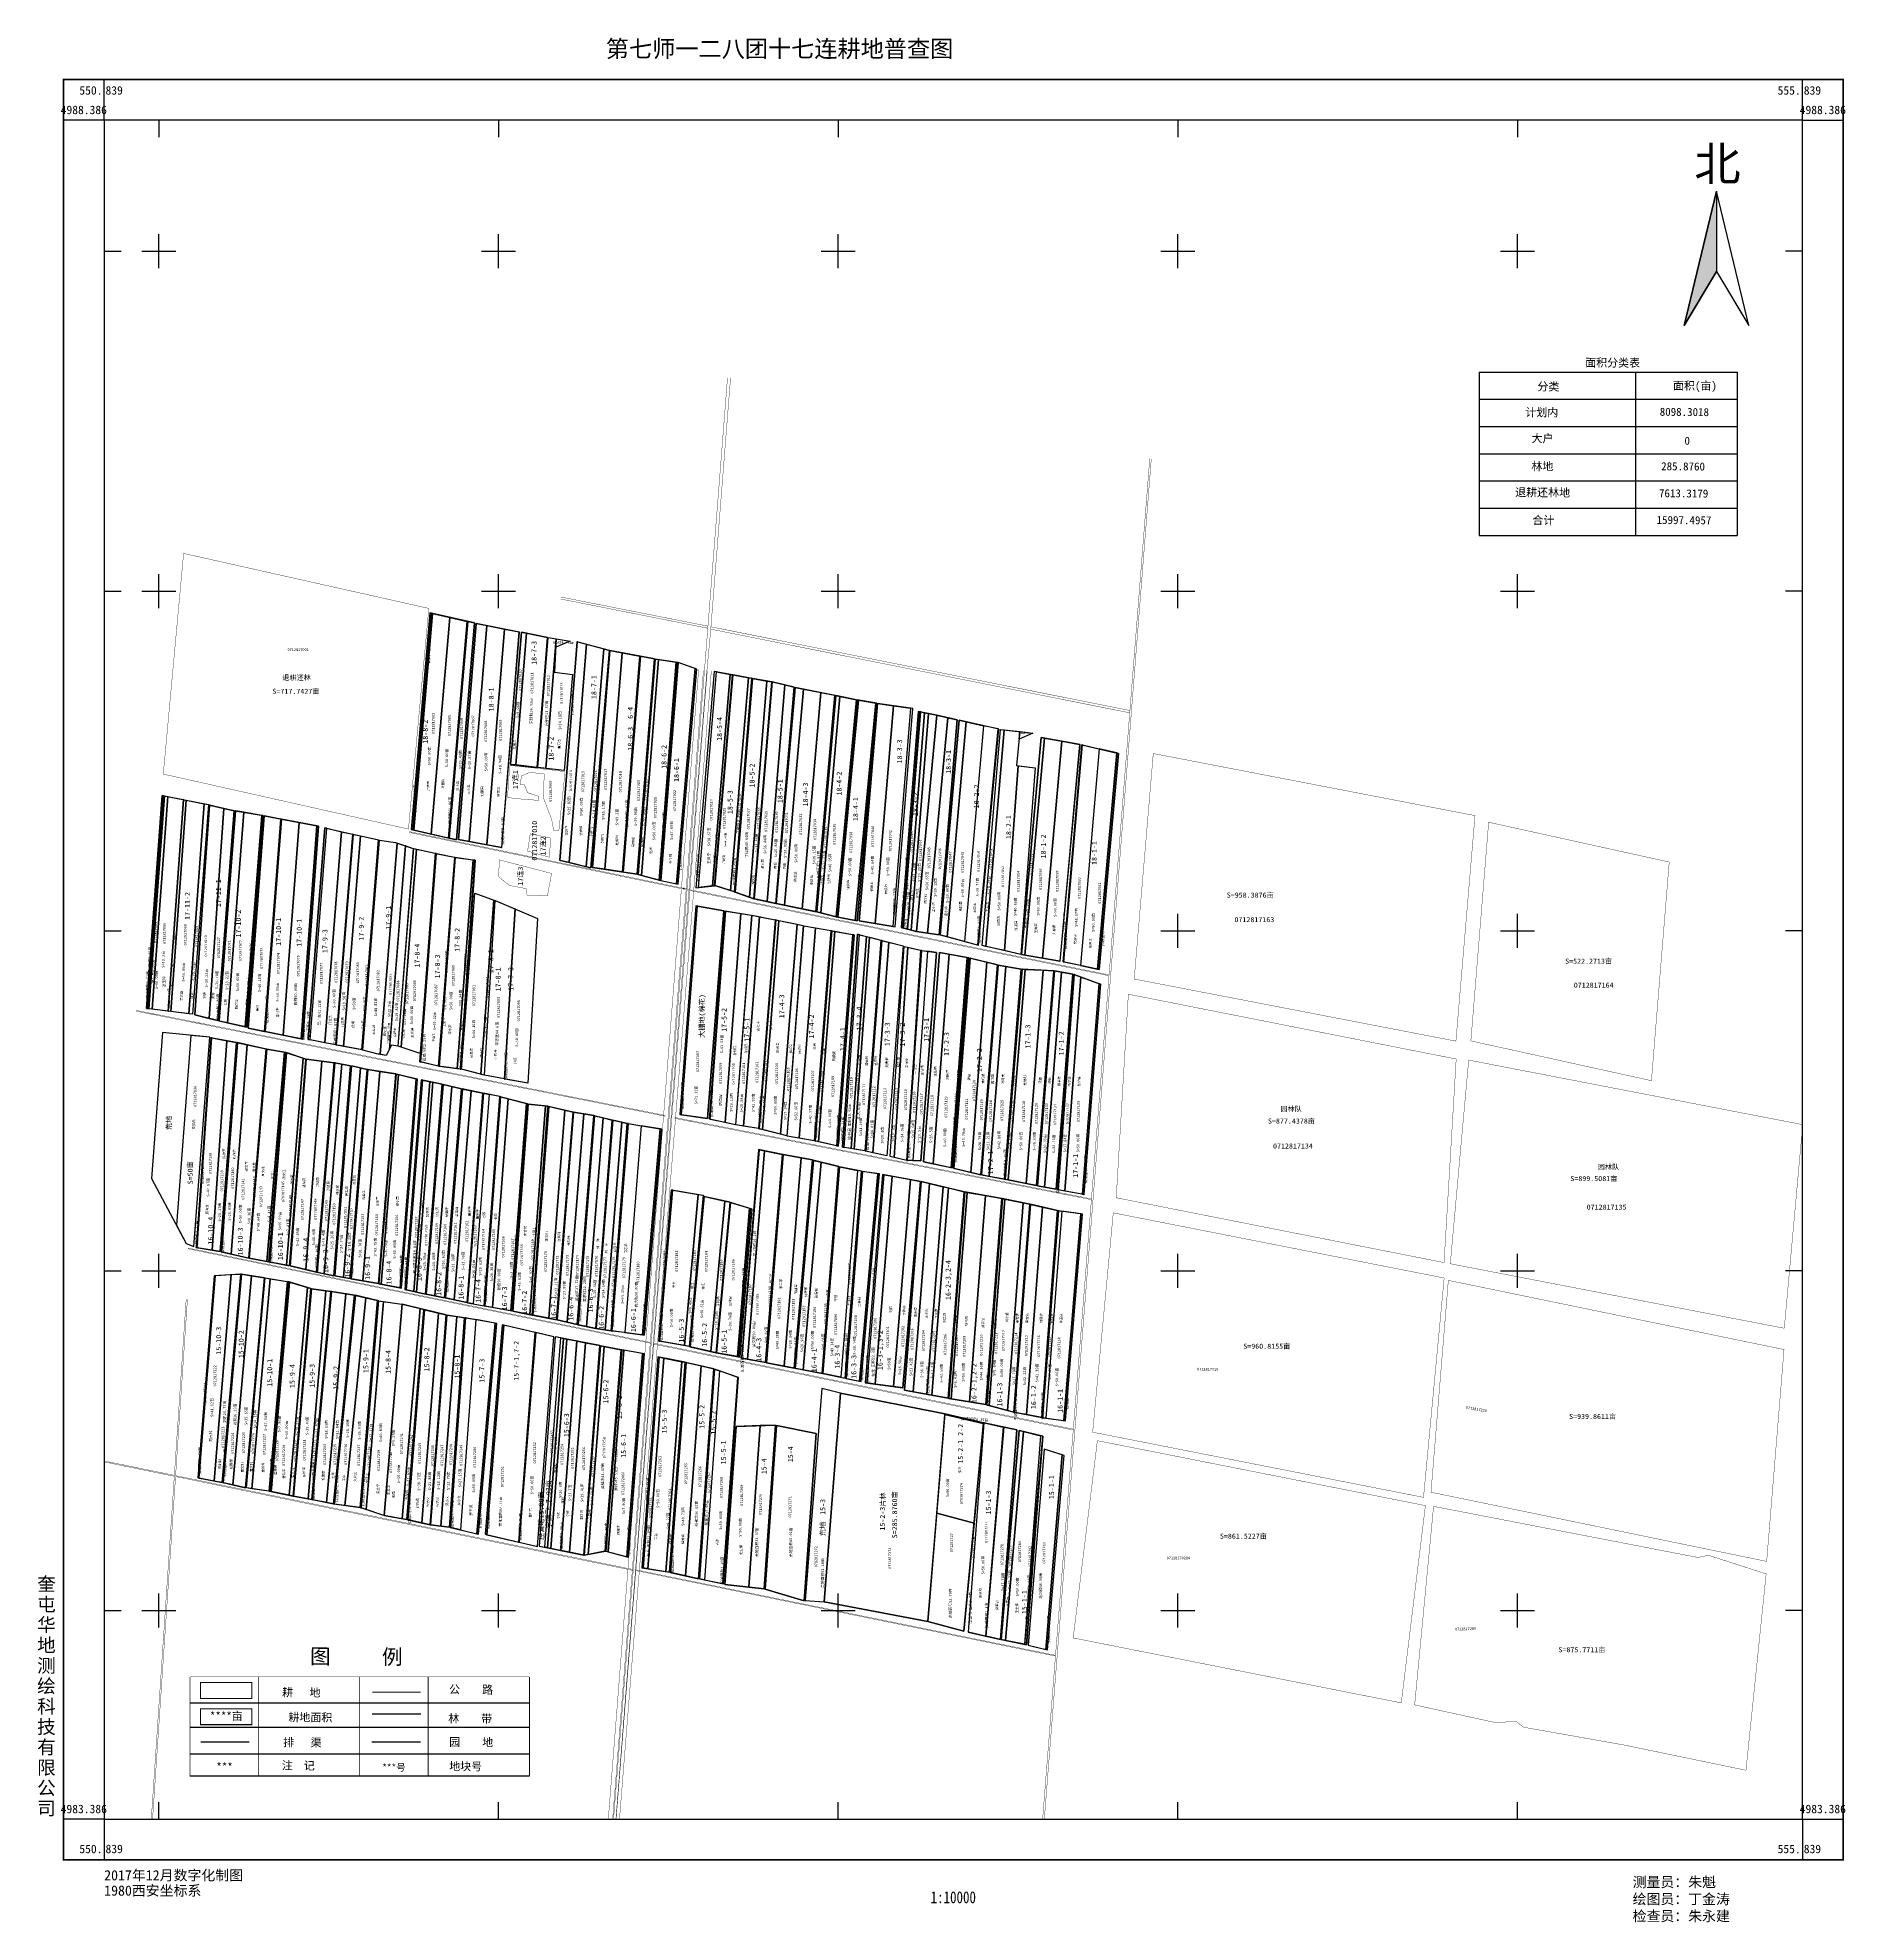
# Model space of a CAD drawing. Extents: x 550643 to 555965, y 4983083 to 4988629.
import ezdxf
from ezdxf.enums import TextEntityAlignment as Align

# ---------------------------------------------------------------- set-up
doc = ezdxf.new("R2010")
doc.units = 0
doc.header["$LTSCALE"] = 10
doc.header["$PDSIZE"] = 0.2
for name, color, linetype in [('2021新职工', 7, 'CONTINUOUS'), ('2022年', 1, 'CONTINUOUS'), ('JMD', 6, 'CONTINUOUS'), ('TK', 7, 'CONTINUOUS'), ('ZDH', 1, 'CONTINUOUS'), ('四支', 7, 'CONTINUOUS'), ('图例', 7, 'CONTINUOUS'), ('地级编号', 1, 'CONTINUOUS'), ('扣减面积', 2, 'CONTINUOUS'), ('权属界限', 7, 'CONTINUOUS'), ('注记', 1, 'CONTINUOUS'), ('经营地', 6, 'CONTINUOUS'), ('经营地面积', 6, 'CONTINUOUS'), ('职工姓名', 1, 'CONTINUOUS'), ('身份地', 1, 'CONTINUOUS'), ('身份地面积', 1, 'CONTINUOUS'), ('退耕还林', 7, 'CONTINUOUS')]:
    doc.layers.add(name, color=color, linetype=linetype)
doc.styles.add('宋体', font='SimSun.ttf')
doc.styles.add('楷体', font='SIMKAI.TTF', dxfattribs={"width": 0.8})

msp = doc.modelspace()

# ---------------------------------------------------------------- hatches: boundary and pattern name
at = {"layer": 'TK', "linetype": 'Continuous'}
msp.add_hatch(color=7, dxfattribs=at).paths.add_polyline_path([(555586.4, 4988176.5), (555586.4, 4987940.7), (555491.3, 4987782.1)])

# ---------------------------------------------------------------- linework, layer by layer
at = {"layer": '2021新职工', "color": 5, "linetype": 'Continuous', "flags": 128}
for points in [[(551802.5, 4986934.8), (551805.5, 4986934.1), (551750.6, 4986296.6), (551747.7, 4986297.3)], [(553190, 4986009), (553192.6, 4986008.3), (553243.1, 4986644.5), (553240.4, 4986645.1)], [(552746.7, 4985181.6), (552741.7, 4985183.1), (552706.3, 4984746.9), (552711.4, 4984746)]]:
    msp.add_lwpolyline(points, close=True, dxfattribs=at)
at = {"layer": '2021新职工', "color": 4, "linetype": 'Continuous', "flags": 128}
for points in [[(551805.5, 4986934.1), (551856.8, 4986922.6), (551801.9, 4986284.9), (551750.6, 4986296.6)], [(552843, 4986723.8), (552870.5, 4986717.3), (552816.6, 4986081.2), (552790.7, 4986086.5)], [(553243.1, 4986644.5), (553254.1, 4986642.2), (553203.7, 4986005.4), (553192.6, 4986008.3)], [(553712.8, 4986548.4), (553710.1, 4986548.9), (553652.7, 4985911.3), (553654, 4985911.1)], [(553719.2, 4986547.5), (553768.4, 4986535.9), (553713.4, 4985897.9), (553664.1, 4985908.4)], [(551014.1, 4986397.9), (551016.6, 4986397.4), (550971, 4985771.1), (550968.5, 4985771.4)], [(551133.6, 4986374.4), (551145.8, 4986372), (551099.5, 4985755.1), (551088.7, 4985756.4)], [(551191.3, 4986360.6), (551149.6, 4986369.9), (551106.2, 4985753), (551147.9, 4985742.7)], [(553062.8, 4985988.8), (553083.1, 4985983.5), (553038.2, 4985359.4), (553017.8, 4985362.9)], [(551150, 4985687), (551094.6, 4985692.7), (551051.7, 4985134.3), (551080.7, 4985080.4), (551103, 4985071)], [(551155.7, 4985685.4), (551200.6, 4985676.8), (551157.3, 4985060.5), (551112.4, 4985067.8)], [(551777.3, 4985560.4), (551798.3, 4985556.2), (551750.4, 4984939), (551729.4, 4984943.6)], [(551798.3, 4985556.2), (551806.8, 4985554.5), (551758.8, 4984937.2), (551750.4, 4984939)], [(552149.2, 4985483.1), (552195.2, 4985472.5), (552148.3, 4984860), (552102.2, 4984868.8)], [(552768, 4985355.8), (552783.1, 4985352.8), (552732.8, 4984739.9), (552717.7, 4984742.7)], [(553135.3, 4985282.7), (553159.1, 4985278.3), (553109, 4984666.6), (553085.1, 4984669.8)], [(553212.9, 4985268.3), (553242.7, 4985262.8), (553190.7, 4984655.5), (553163, 4984659.3)], [(551783.2, 4984885.4), (551823.8, 4984875.3), (551774.3, 4984257.8), (551733.6, 4984266.9)], [(552163.4, 4984805.6), (552110.4, 4984817.8), (552061.3, 4984200.9), (552114.4, 4984188.5)], [(552369.2, 4984766), (552363.5, 4984767), (552316.3, 4984174.7), (552322.9, 4984172.9)], [(552474.3, 4984745.7), (552487, 4984743.2), (552439.3, 4984123.1), (552426.7, 4984125.3)], [(553478.1, 4983915.3), (553435.9, 4983924.6), (553488.4, 4984539.7), (553526.5, 4984531.4)]]:
    msp.add_lwpolyline(points, close=True, dxfattribs=at)
for points, elevation in [([(552873.1, 4986716.8), (552897.8, 4986711.8), (552842.4, 4986075.6), (552817.7, 4986080.7)], 285.9), ([(552138, 4985485), (552145.7, 4985484.2), (552099.2, 4984869.4), (552092, 4984870.9)], 285.9), ([(553244, 4985262.6), (553269, 4985256.7), (553220.6, 4984643.7), (553195.5, 4984648.3)], 287), ([(552739, 4985183.9), (552741.7, 4985183.1), (552706.3, 4984746.9), (552703.7, 4984747.3)], 286.3), ([(551769.4, 4984888.6), (551779.9, 4984886), (551730.6, 4984267.5), (551716.4, 4984270.1)], 286.1), ([(552311.4, 4984777.1), (552360.3, 4984767.6), (552313.3, 4984174.3), (552263.9, 4984165.2)], 286.4), ([(553493, 4983912.2), (553480, 4983914.9), (553532.5, 4984529.9), (553545.5, 4984526.7)], 287.5)]:
    msp.add_lwpolyline(points, close=True, dxfattribs=dict(at, elevation=elevation))
at = {"layer": '2021新职工', "color": 5, "linetype": 'Continuous', "flags": 128}
for points, elevation in [([(552183.2, 4984802.4), (552191.7, 4984800.7), (552144.6, 4984184.4), (552136.2, 4984186.1)], 286.5), ([(553382.7, 4983936.4), (553383.4, 4983936.2), (553429.9, 4984552.3), (553429.2, 4984552.4)], 287.5)]:
    msp.add_lwpolyline(points, close=True, dxfattribs=dict(at, elevation=elevation))
at = {"layer": '2022年', "color": 4, "linetype": 'Continuous', "flags": 128}
for points, elevation in [([(552017.3, 4986888.4), (552059.5, 4986879.9), (552008.4, 4986246), (551965.8, 4986253.6)], 285.1), ([(552067.5, 4986879.4), (552082.8, 4986876.3), (552050.9, 4986488.5), (552035.5, 4986490.2)], 285.2), ([(552805.6, 4986732.7), (552843, 4986723.8), (552790.7, 4986086.5), (552753.2, 4986094.2)], 285.7), ([(551593.6, 4985596.8), (551613, 4985592.4), (551563.5, 4984976.8), (551544, 4984980.2)], 285.7), ([(551698.7, 4985578.6), (551705.3, 4985577.1), (551654.8, 4984960.5), (551648.1, 4984961.8)], 285.8), ([(552087.7, 4985490.6), (552138, 4985485), (552092, 4984870.9), (552041.9, 4984881.4)], 285.9), ([(553379.6, 4985230.7), (553433.7, 4985221), (553386.7, 4984614), (553332.5, 4984623.1)], 287)]:
    msp.add_lwpolyline(points, close=True, dxfattribs=dict(at, elevation=elevation))
for points in [[(552642.1, 4986762.3), (552682.4, 4986754.9), (552629.8, 4986132.5), (552588.4, 4986127.6)], [(552790.2, 4986735.4), (552804.6, 4986733), (552752.1, 4986094.6), (552738.8, 4986099.4)], [(553254.1, 4986642.2), (553265.8, 4986639.8), (553215.3, 4986002.4), (553203.7, 4986005.4)], [(552086.3, 4985551.8), (552019, 4985564.1), (552049.6, 4986064.1), (552115.3, 4986036.2)], [(551616.3, 4985592), (551650.2, 4985586.6), (551600.7, 4984970.2), (551566.8, 4984976.2)], [(551650.2, 4985586.6), (551697.5, 4985579), (551646.7, 4984962), (551600.7, 4984970.2)], [(552082.1, 4985491.7), (552085.8, 4985490.7), (552039.4, 4984881.6), (552035.9, 4984882.3)], [(553159.1, 4985278.3), (553212.9, 4985268.3), (553163, 4984659.3), (553109, 4984666.6)]]:
    msp.add_lwpolyline(points, close=True, dxfattribs=at)
at = {"layer": 'JMD', "color": 7, "linetype": 'Continuous', "flags": 128}
msp.add_lwpolyline([(553153.3, 4985335.9), (553194.3, 4985954.4), (553242.7, 4985943.3), (553201.8, 4985324.8)], close=True, dxfattribs=at)
at = {"layer": 'TK', "linetype": 'Continuous'}
for p, q in [((550839, 4988386), (550839, 4988506)), ((555839, 4988386), (555839, 4988506)), ((550839, 4988386), (550719, 4988386)), ((551000, 4988386), (551000, 4988336)), ((552000, 4988386), (552000, 4988336)), ((553000, 4988386), (553000, 4988336)), ((554000, 4988386), (554000, 4988336)), ((555000, 4988386), (555000, 4988336)), ((555839, 4988386), (555959, 4988386)), ((551000, 4987950), (551000, 4988050)), ((552000, 4987950), (552000, 4988050)), ((553000, 4987950), (553000, 4988050)), ((554000, 4987950), (554000, 4988050)), ((555000, 4987950), (555000, 4988050)), ((550839, 4988000), (550889, 4988000)), ((550950, 4988000), (551050, 4988000)), ((551950, 4988000), (552050, 4988000)), ((552950, 4988000), (553050, 4988000)), ((553950, 4988000), (554050, 4988000)), ((554950, 4988000), (555050, 4988000)), ((555839, 4988000), (555789, 4988000)), ((551000, 4986950), (551000, 4987050)), ((552000, 4986950), (552000, 4987050)), ((553000, 4986950), (553000, 4987050)), ((554000, 4986950), (554000, 4987050)), ((555000, 4986950), (555000, 4987050)), ((550839, 4987000), (550889, 4987000)), ((550950, 4987000), (551050, 4987000)), ((551950, 4987000), (552050, 4987000)), ((552950, 4987000), (553050, 4987000)), ((553950, 4987000), (554050, 4987000)), ((554950, 4987000), (555050, 4987000)), ((555839, 4987000), (555789, 4987000)), ((554000, 4985950), (554000, 4986050)), ((555000, 4985950), (555000, 4986050)), ((550839, 4986000), (550889, 4986000)), ((553950, 4986000), (554050, 4986000)), ((554950, 4986000), (555050, 4986000)), ((555839, 4986000), (555789, 4986000)), ((551000, 4984950), (551000, 4985050)), ((554000, 4984950), (554000, 4985050)), ((555000, 4984950), (555000, 4985050)), ((550839, 4985000), (550889, 4985000)), ((550950, 4985000), (551050, 4985000)), ((553950, 4985000), (554050, 4985000)), ((554950, 4985000), (555050, 4985000)), ((555839, 4985000), (555789, 4985000)), ((551000, 4983950), (551000, 4984050)), ((552000, 4983950), (552000, 4984050)), ((553000, 4983950), (553000, 4984050)), ((554000, 4983950), (554000, 4984050)), ((555000, 4983950), (555000, 4984050)), ((550839, 4984000), (550889, 4984000)), ((550950, 4984000), (551050, 4984000)), ((551950, 4984000), (552050, 4984000)), ((552950, 4984000), (553050, 4984000)), ((553950, 4984000), (554050, 4984000)), ((554950, 4984000), (555050, 4984000)), ((555839, 4984000), (555789, 4984000)), ((551000, 4983386), (551000, 4983436)), ((552000, 4983386), (552000, 4983436)), ((553000, 4983386), (553000, 4983436)), ((554000, 4983386), (554000, 4983436)), ((555000, 4983386), (555000, 4983436)), ((550839, 4983386), (550719, 4983386)), ((550839, 4983386), (550839, 4983266)), ((555839, 4983386), (555959, 4983386)), ((555839, 4983386), (555839, 4983266))]:
    msp.add_line(p, q, dxfattribs=at)
at = {"layer": 'TK', "linetype": 'Continuous', "const_width": 5, "flags": 128}
msp.add_lwpolyline([(550719, 4983266), (555959, 4983266), (555959, 4988506), (550719, 4988506)], close=True, dxfattribs=at)
at = {"layer": 'TK', "linetype": 'Continuous', "flags": 128}
for points in [[(550839, 4983386), (555839, 4983386), (555839, 4988386), (550839, 4988386)], [(555586.4, 4988176.5), (555491.3, 4987782.1), (555586.4, 4987940.7), (555681.4, 4987782.1)], [(555586.4, 4988176.5), (555586.4, 4987940.7), (555491.3, 4987782.1)]]:
    msp.add_lwpolyline(points, close=True, dxfattribs=at)
at = {"layer": 'ZDH', "linetype": 'Continuous'}
for p in [(552545.6, 4986125.3, 286.6), (553723.4, 4985224.6, 287.2)]:
    msp.add_point(p, dxfattribs=at)
at = {"layer": '四支', "color": 5, "linetype": 'Continuous', "const_width": 1, "flags": 128}
for points, elevation in [([(552674.3, 4987628.2), (552615.6, 4986883)], 285.5), ([(552683.2, 4987628), (552624.5, 4986882.5)], 285.3), ([(552615.6, 4986883), (552338.7, 4983386)], 285.5), ([(552624.5, 4986882.5), (552613.6, 4986766.4), (552560.5, 4986118.7), (552345.6, 4983386)], 285.3)]:
    msp.add_lwpolyline(points, dxfattribs=dict(at, elevation=elevation))
at = {"layer": '四支', "color": 4, "linetype": 'Continuous', "const_width": 1, "flags": 128}
for points, elevation in [([(553607, 4983386), (553921.9, 4987389.2)], 290.1), ([(553917.4, 4987389.6), (553797.7, 4985870.6)], 286.1), ([(552616.2, 4986890.9), (552183.3, 4986976.7)], 286.2), ([(552616.7, 4986896.9), (552184.5, 4986982.5)], 286.3), ([(552624.9, 4986888.1), (553858.5, 4986641.8)], 285.9), ([(552625.5, 4986894.9), (553859, 4986648.6)], 285.4), ([(552555.2, 4986120.9), (551736.2, 4986290)], 286.7), ([(552555.4, 4986123.3), (551736.5, 4986292.3)], 286.6), ([(552560.5, 4986119.5), (553797.5, 4985868.2)], 286.6), ([(552560.7, 4986121.9), (553797.7, 4985870.6)], 286.8), ([(553797.5, 4985868.2), (553602, 4983386)], 286.1), ([(552490.7, 4985454.8), (550932.3, 4985764.1)], 286.8), ([(552491, 4985457), (550932.5, 4985766.4)], 286.9), ([(552518.5, 4985448.6), (553745.6, 4985209.2)], 287), ([(552518.9, 4985450.9), (553745.8, 4985211.5)], 286.9), ([(552449.6, 4984786.3), (551085.5, 4985064.6)], 287.3), ([(552449.8, 4984788.5), (551086, 4985066.8)], 287.3), ([(551045.7, 4984397.8), (551080.5, 4984916.6)], 289.4), ([(551049.3, 4984397), (551084.1, 4984915.6)], 288.7), ([(552455.5, 4984784.4), (553692.2, 4984531.2)], 287.3), ([(552455.7, 4984786.9), (553692.4, 4984533.8)], 287.4), ([(551045.7, 4984397.8), (550839, 4984440.2)], 289.4), ([(551045.5, 4984395.1), (550839, 4984437.5)], 287.8), ([(550977.8, 4983386), (551045.5, 4984395.1)], 289.4), ([(550981.5, 4983386), (551049.2, 4984394.4)], 288.7), ([(552396.7, 4984118), (551049.2, 4984394.4)], 287.8), ([(552396.9, 4984120.6), (551049.3, 4984397)], 289.4), ([(552403.1, 4984117.8), (553639.8, 4983866)], 287.9), ([(552403.3, 4984120), (553640, 4983868.2)], 287.9)]:
    msp.add_lwpolyline(points, dxfattribs=dict(at, elevation=elevation))
at = {"layer": '四支', "color": 3, "linetype": 'Continuous', "const_width": 1, "flags": 128}
for points, elevation in [([(552538.7, 4986126.7), (552589.3, 4986769.9)], 288.2), ([(552603.4, 4986767.3), (552552.5, 4986123.8)], 285.9), ([(552614.7, 4986766.2), (552563.5, 4986121.3)], 286.1), ([(552574.8, 4986119), (552626.5, 4986764.5)], 288.5), ([(552433.8, 4984791.7), (552538.5, 4986124.3)], 288.2), ([(552552.4, 4986121.5), (552447, 4984789.1)], 285.9), ([(552563.3, 4986119), (552457.5, 4984786.5)], 286.1), ([(552468, 4984784.4), (552574.6, 4986116.7)], 288.5), ([(552381.3, 4984123.8), (552433.6, 4984789.5)], 288.2), ([(552446.8, 4984786.8), (552394.2, 4984121.2)], 285.9), ([(552457.3, 4984784), (552404.6, 4984119.8)], 286.1), ([(552414.7, 4984117.7), (552467.8, 4984781.9)], 288.5), ([(552323.3, 4983386), (552381.1, 4984121.2)], 288.2), ([(552394, 4984118.6), (552336.1, 4983386)], 285.9), ([(552404.4, 4984117.5), (552346.3, 4983386)], 286.1), ([(552356.2, 4983386), (552414.5, 4984115.4)], 288.5)]:
    msp.add_lwpolyline(points, dxfattribs=dict(at, elevation=elevation))
at = {"layer": '图例', "linetype": 'Continuous'}
for p, q in [((554887.1, 4987644.1), (555646.5, 4987644.1)), ((554887.1, 4987644.1), (554887.1, 4987564.1)), ((555646.5, 4987564.1), (554887.1, 4987564.1)), ((554887.1, 4987564.1), (554887.1, 4987484.1)), ((554887.1, 4987484.1), (555646.5, 4987484.1)), ((554887.1, 4987484.1), (554887.1, 4987404.1)), ((554887.1, 4987404.1), (555646.5, 4987404.1)), ((554887.1, 4987404.1), (554887.1, 4987324.1)), ((554887.1, 4987324.1), (555646.5, 4987324.1)), ((554887.1, 4987324.1), (554887.1, 4987244.1)), ((554887.1, 4987244.1), (555646.5, 4987244.1)), ((554887.1, 4987244.1), (555646.5, 4987244.1)), ((554887.1, 4987244.1), (554887.1, 4987164.1)), ((554887.1, 4987164.1), (555646.5, 4987164.1))]:
    msp.add_line(p, q, dxfattribs=at)
at = {"layer": '图例', "color": 7}
for p, q in [((551091.6, 4983728), (552091.2, 4983728)), ((551091.6, 4983656.7), (552091.2, 4983656.7)), ((551091.6, 4983578.8), (552091.2, 4983578.8)), ((551091.6, 4983513.6), (552091.2, 4983513.6))]:
    msp.add_line(p, q, dxfattribs=at)
at = {"layer": '图例', "color": 3, "linetype": 'Continuous'}
msp.add_line((551628.3, 4983696), (551771.3, 4983696), dxfattribs=at)
at = {"layer": '图例', "color": 2, "linetype": 'Continuous'}
msp.add_line((551627.5, 4983613.8), (551770.4, 4983613.8), dxfattribs=at)
at = {"layer": '图例', "linetype": 'Continuous', "flags": 128}
for points in [[(555347.1, 4987644.1), (555347.1, 4987244.1)], [(555646.5, 4987644.1), (555646.5, 4987244.1)], [(555347.1, 4987244.1), (555347.1, 4987164.1)], [(555646.5, 4987244.1), (555646.5, 4987164.1)]]:
    msp.add_lwpolyline(points, dxfattribs=at)
at = {"layer": '图例', "color": 7}
for points, const_width in [([(551091.6, 4983804.9), (551091.6, 4983513.6)], 2.37), ([(551091.6, 4983804.9), (552091.2, 4983804.9)], 1.48), ([(551293.1, 4983804.9), (551293.1, 4983513.6)], 2.37), ([(551591.4, 4983804.9), (551591.4, 4983513.6)], 2.37), ([(551792.9, 4983804.9), (551792.9, 4983513.6)], 2.37), ([(552091.2, 4983804.9), (552091.2, 4983513.6)], 2.37), ([(551091.6, 4983655.7), (552091.2, 4983655.7)], 1.48)]:
    msp.add_lwpolyline(points, dxfattribs=dict(at, const_width=const_width))
at = {"layer": '图例', "color": 7, "linetype": 'Continuous', "const_width": 3, "flags": 128}
for points in [[(551122.2, 4983787.9), (551273.7, 4983787.9), (551273.7, 4983741.1), (551122.2, 4983741.1)], [(551122.2, 4983711), (551273.7, 4983711), (551273.7, 4983664.2), (551122.2, 4983664.2)]]:
    msp.add_lwpolyline(points, close=True, dxfattribs=at)
at = {"layer": '图例', "color": 5, "linetype": 'Continuous', "const_width": 3, "flags": 128}
msp.add_lwpolyline([(551628.3, 4983759.9), (551771.3, 4983759.9)], dxfattribs=at)
at = {"layer": '图例', "color": 4, "linetype": 'Continuous', "flags": 128}
msp.add_lwpolyline([(551123.2, 4983613.8), (551266, 4983613.8)], dxfattribs=at)
at = {"layer": '扣减面积', "color": 3, "linetype": 'Continuous', "flags": 128}
for points in [[(551802.5, 4986934.8), (551797.6, 4986935.9), (551742.8, 4986298.4), (551747.7, 4986297.3)], [(551908, 4986911), (551909.9, 4986910.6), (551855.1, 4986272.8), (551853.2, 4986273.2)], [(552061.5, 4986879.5), (552059.5, 4986879.9), (552008.4, 4986246), (552010.3, 4986245.6)], [(552232.6, 4986850.5), (552230.7, 4986851), (552179.4, 4986207.8), (552181.3, 4986207.4)], [(552417.1, 4986808.5), (552415.1, 4986808.8), (552363.8, 4986173.8), (552365.8, 4986173.5)], [(552528, 4986790.1), (552526, 4986790.4), (552474.6, 4986149.3), (552476.6, 4986148.8)], [(552584.2, 4986770.4), (552579.4, 4986772.1), (552524.2, 4986138.4), (552529.2, 4986137.4)], [(552642.1, 4986762.3), (552634.9, 4986763.6), (552581, 4986126.7), (552588.4, 4986127.6)], [(552746.7, 4986743), (552744.7, 4986743.4), (552693.9, 4986115.4), (552695.9, 4986114.8)], [(552990.9, 4986693.2), (552988.9, 4986693.6), (552933, 4986056.8), (552934.9, 4986056.4)], [(553220.3, 4986654.1), (553213.4, 4986655.1), (553160.6, 4986013), (553167.5, 4986011.8)], [(553240.4, 4986645.1), (553235.5, 4986646.1), (553185.1, 4986010.2), (553190, 4986009)], [(553472.8, 4986593.8), (553470.9, 4986594.3), (553410.9, 4985958.6), (553412.9, 4985958)], [(553719.2, 4986547.5), (553717.3, 4986548), (553662.2, 4985908.8), (553664.1, 4985908.4)], [(553825.5, 4986522.5), (553820.6, 4986523.7), (553763.8, 4985887.2), (553768.7, 4985886.1)], [(551014.1, 4986397.9), (551009.4, 4986398.8), (550963.7, 4985772), (550968.5, 4985771.4)], [(551073.5, 4986386.2), (551071.6, 4986386.6), (551026.3, 4985764.2), (551028.3, 4985763.9)], [(551225.8, 4986353.3), (551223.8, 4986353.6), (551175.3, 4985735.7), (551177.3, 4985735.3)], [(551360.7, 4986328.8), (551358.7, 4986329.2), (551311.3, 4985704.4), (551313.2, 4985704)], [(551470, 4986308.3), (551465, 4986309.2), (551419, 4985682.8), (551423.9, 4985681.9)], [(551494.2, 4986302.4), (551488.8, 4986303.6), (551440.1, 4985680.2), (551445.5, 4985679.1)], [(551573.2, 4986283.9), (551571.3, 4986284.3), (551521.4, 4985664.4), (551523.4, 4985664)], [(551726.9, 4986250.1), (551725, 4986250.7), (551678.1, 4985650.1), (551680.4, 4985654.4)], [(551817.1, 4986227.8), (551814.7, 4986228.3), (551768.5, 4985615.1), (551770.9, 4985614.5)], [(551931.3, 4986208.7), (551929.3, 4986208.9), (551887.6, 4985593.4), (551889.6, 4985593.2)], [(552049.6, 4986064.1), (552047.6, 4986064.9), (552017, 4985564.5), (552019, 4985564.1)], [(552586.1, 4986072.5), (552581.2, 4986073.4), (552534.1, 4985459.7), (552539.1, 4985459)], [(552817.3, 4986032.4), (552815.3, 4986032.8), (552766.9, 4985417.9), (552768.9, 4985417.4)], [(552982.1, 4986000.3), (552980.1, 4986000.7), (552931.7, 4985381.9), (552933.7, 4985381.5)], [(553047.1, 4985988.9), (553042.2, 4985989.8), (552995.6, 4985367.9), (553000.5, 4985366.8)], [(553062.8, 4985988.8), (553057.4, 4985990.1), (553012.4, 4985363.8), (553017.8, 4985362.9)], [(553129.7, 4985971.5), (553127.7, 4985972), (553080.4, 4985352), (553082.4, 4985351.6)], [(553246.6, 4985942.5), (553244.6, 4985942.8), (553201.8, 4985324.8), (553203.8, 4985324.7)], [(553389.5, 4985919.5), (553387.5, 4985920), (553339.8, 4985301.8), (553341.7, 4985301.3)], [(553542.7, 4985887.2), (553540.7, 4985887.3), (553491.2, 4985269.1), (553493.1, 4985268.7)], [(553696, 4985871.5), (553694.1, 4985872.2), (553646.8, 4985238.3), (553648.7, 4985237.9)], [(553772.5, 4985843.2), (553767.7, 4985845), (553718.5, 4985225.5), (553723.4, 4985224.6)], [(551155.7, 4985685.4), (551153.5, 4985685.8), (551110.1, 4985068.1), (551112.4, 4985067.8)], [(551232.7, 4985670.8), (551230.7, 4985671.2), (551183.4, 4985055.9), (551185.4, 4985055.4)], [(551376.7, 4985641.6), (551374.7, 4985642.2), (551325.3, 4985025.8), (551327.3, 4985025.4)], [(551519, 4985611.6), (551517.1, 4985612), (551465.1, 4984995.7), (551467.1, 4984995.3)], [(551616.3, 4985592), (551614.3, 4985592.3), (551564.8, 4984976.5), (551566.8, 4984976.2)], [(551761.8, 4985564.1), (551756.9, 4985565.2), (551709.6, 4984949.6), (551714.6, 4984948.6)], [(551777.3, 4985560.4), (551772.3, 4985561.4), (551724.4, 4984944.6), (551729.4, 4984943.6)], [(551894.8, 4985534.5), (551892.8, 4985534.9), (551842.6, 4984920.2), (551844.6, 4984919.8)], [(552007, 4985511.6), (552005, 4985512.1), (551958.4, 4984896.6), (551960.4, 4984896.2)], [(552149.2, 4985483.1), (552147.2, 4985483.5), (552100.2, 4984869.2), (552102.2, 4984868.8)], [(552284.1, 4985455.8), (552282.1, 4985456.3), (552233.3, 4984841.3), (552235.3, 4984840.9)], [(552382.8, 4985433), (552380.8, 4985433.3), (552332.6, 4984822.7), (552334.5, 4984822.4)], [(552481, 4985416.4), (552476, 4985417.3), (552424, 4984811.3), (552429, 4984810.7)], [(552768, 4985355.8), (552765.8, 4985356.3), (552715.5, 4984743.1), (552717.7, 4984742.7)], [(552928, 4985324.9), (552926.1, 4985325.4), (552872.3, 4984713.2), (552874.3, 4984712.8)], [(553071.7, 4985292.1), (553069.8, 4985292.4), (553021.3, 4984683.5), (553023.2, 4984683.1)], [(553121.4, 4985284.7), (553116.4, 4985285.4), (553062.9, 4984675.2), (553067.9, 4984674.2)], [(553135.3, 4985282.7), (553130.1, 4985283.7), (553079.9, 4984670.5), (553085.1, 4984669.8)], [(552512.9, 4985237.6), (552509.3, 4985238.2), (552471.8, 4984793.1), (552475.3, 4984792.5)], [(552606.9, 4985218.4), (552605, 4985218.9), (552563.7, 4984776.4), (552565.6, 4984776)], [(553310.3, 4985246.8), (553308.3, 4985247.3), (553260.1, 4984636.4), (553262.1, 4984636.1)], [(553485.1, 4985211.8), (553483.1, 4985212.2), (553436.7, 4984605.3), (553438.7, 4984604.7)], [(553567.3, 4985195.1), (553565.4, 4985195.6), (553518, 4984583.6), (553520, 4984583.3)], [(553649.3, 4985176.2), (553647.3, 4985176.4), (553600.5, 4984567.7), (553602.5, 4984567.5)], [(553719.1, 4985166.8), (553714.2, 4985167.5), (553664.7, 4984559.2), (553669.7, 4984558.5)], [(551167.2, 4984985.6), (551163.2, 4984985.4), (551114.5, 4984390.1), (551118.4, 4984389.3)], [(551244.5, 4984989.8), (551242.6, 4984990.2), (551188, 4984376.4), (551189.9, 4984376)], [(551381.5, 4984967.7), (551379.6, 4984968.3), (551325.2, 4984351.2), (551327.1, 4984350.8)], [(551509.6, 4984938.6), (551507.6, 4984938.9), (551451.5, 4984326.5), (551453.4, 4984326.1)], [(551579.6, 4984927.5), (551577.6, 4984928), (551515.6, 4984313.8), (551517.6, 4984313.5)], [(551647.7, 4984911.5), (551645.8, 4984911.8), (551594.7, 4984302.7), (551596.7, 4984302)], [(551783.2, 4984885.4), (551781.3, 4984885.8), (551731.6, 4984267.3), (551733.6, 4984266.9)], [(551903.8, 4984861.3), (551901.8, 4984861.7), (551857.4, 4984244.7), (551859.3, 4984244.3)], [(551995.5, 4984845.1), (551990.5, 4984846), (551936.5, 4984226.2), (551941.4, 4984225)], [(552016, 4984839.4), (552011.1, 4984840.6), (551960.4, 4984224.4), (551965.4, 4984223.2)], [(552110.4, 4984817.8), (552108.4, 4984818.2), (552059.4, 4984201.3), (552061.3, 4984200.9)], [(552231.2, 4984792.9), (552229.3, 4984793.3), (552182.2, 4984177), (552184.2, 4984176.6)], [(552362.3, 4984767.2), (552360.3, 4984767.6), (552313.3, 4984174.3), (552315.3, 4984174.6)], [(552429.3, 4984755.3), (552424.4, 4984756.2), (552377.7, 4984158), (552382.6, 4984156.7)], [(552474.3, 4984745.7), (552469.4, 4984746.7), (552421.7, 4984126.1), (552426.7, 4984125.3)], [(552553.1, 4984729.8), (552551.1, 4984730.3), (552505.2, 4984112.3), (552507.1, 4984111.8)], [(552706.6, 4984685.5), (552704.7, 4984686.2), (552660.1, 4984079.3), (552662.1, 4984079)], [(553313.8, 4984578.8), (553313.6, 4984576.7), (553427.4, 4984550.9), (553427.5, 4984552.9)], [(553488.4, 4984539.7), (553486.1, 4984540.1), (553433.6, 4983925.1), (553435.9, 4983924.6)], [(553665, 4984456.5), (553659.8, 4984458.2), (553611.3, 4983885.6), (553616.6, 4983884.3)]]:
    msp.add_lwpolyline(points, close=True, dxfattribs=at)
for points, elevation in [([(552170.1, 4986859.5), (552210.7, 4986853.2), (552168.8, 4986835.4)], 285.4), ([(553534.9, 4986586.6), (553573.2, 4986582.2), (553532.8, 4986564.5)], 286.6), ([(553602.4, 4984512.8), (553602.5, 4984512.8), (553554.4, 4983899.5), (553550.1, 4983900.4)], 287.5)]:
    msp.add_lwpolyline(points, close=True, dxfattribs=dict(at, elevation=elevation))
at = {"layer": '权属界限', "linetype": 'Continuous'}
for p, q in [((552115.5, 4986481.1, 285.4), (552145.9, 4986863.3, 285.4)), ((552145.9, 4986863.3, 285.4), (552210.7, 4986853.2, 285.4)), ((552170.1, 4986859.5, 285.4), (552164.6, 4986761.5, 285.4)), ((552164.6, 4986761.5, 285.4), (552218.1, 4986754.8, 285.4)), ((552218.1, 4986754.8, 285.4), (552193.8, 4986472, 285.4)), ((552193.8, 4986472, 285.4), (552115.5, 4986481.1, 285.4))]:
    msp.add_line(p, q, dxfattribs=at)
at = {"layer": '权属界限', "color": 3, "linetype": 'Continuous'}
msp.add_line((552210.7, 4986853.2, 285.4), (552168.8, 4986835.4, 285.4), dxfattribs=at)
at = {"layer": '权属界限', "color": 0, "linetype": 'Continuous'}
for p, q in [((553424.4, 4985956.7, 286.6), (553478.1, 4986593.1, 286.6)), ((553478.1, 4986593.1, 286.6), (553573.2, 4986582.2, 286.6)), ((553534.9, 4986586.6, 286.6), (553525.4, 4986486.7, 286.6)), ((553573.2, 4986582.2, 286.6), (553532.8, 4986564.5, 286.6)), ((553525.4, 4986486.7, 286.6), (553579.9, 4986480.2, 286.6)), ((553579.9, 4986480.2, 286.6), (553538.2, 4985931.1, 286.6)), ((553538.2, 4985931.1, 286.6), (553424.4, 4985956.7, 286.6))]:
    msp.add_line(p, q, dxfattribs=at)
at = {"layer": '权属界限', "linetype": 'Continuous', "flags": 128}
for points, elevation in [([(551928.9, 4986906.3), (551797.6, 4986935.9), (551742.8, 4986298.4), (551876, 4986268)], 284.9), ([(552061.5, 4986879.5), (551934.2, 4986905.1), (551882.5, 4986268.6), (552010.3, 4986245.6)], 285.1), ([(552144.7, 4986863.6), (552067.5, 4986879.4), (552035.5, 4986490.2), (552113.6, 4986481.3)], 285.2), ([(552179.4, 4986207.8), (552271.9, 4986185.5), (552326.6, 4986825.7), (552230.7, 4986851)], 285.8), ([(552459.6, 4986800.4), (552328.1, 4986825.3), (552276.5, 4986186.6), (552407.8, 4986167.4)], 285.6), ([(552528, 4986790.1), (552460.9, 4986799.9), (552411.2, 4986166.3), (552476.6, 4986148.8)], 285.7), ([(552584.2, 4986770.4), (552528.7, 4986789.8), (552477.7, 4986148.3), (552529.2, 4986137.4)], 285.9), ([(552689, 4986753.6), (552634.9, 4986763.6), (552581, 4986126.7), (552635.7, 4986133.2)], 285.6), ([(552746.7, 4986743), (552690, 4986753.5), (552636.6, 4986133.4), (552695.9, 4986114.8)], 285.7), ([(552804.6, 4986733), (552747.9, 4986742.7), (552697.1, 4986114.3), (552752.1, 4986094.6)], 285.7), ([(552870.5, 4986717.3), (552805.6, 4986732.7), (552753.2, 4986094.2), (552816.6, 4986081.2)], 285.7), ([(552990.9, 4986693.2), (552873.1, 4986716.8), (552817.7, 4986080.7), (552934.9, 4986056.4)], 285.9), ([(553054.4, 4986680.2), (552993, 4986692.8), (552936.8, 4986055.9), (552993.7, 4986041.6)], 285.8), ([(553113.9, 4986669.9), (553055.6, 4986679.9), (552994.5, 4986041.1), (553055.9, 4986029.9)], 285.9), ([(553220.3, 4986654.1), (553115.7, 4986669.5), (553061.9, 4986029.3), (553167.5, 4986011.8)], 286.1), ([(553290.1, 4986634.9), (553235.5, 4986646.1), (553185.1, 4986010.2), (553230.7, 4985998.4)], 285.9), ([(553350.3, 4986621), (553291, 4986634.5), (553231.1, 4985998.1), (553297.5, 4985988.9)], 286), ([(553472.8, 4986593.8), (553356.3, 4986620), (553300, 4985988.2), (553412.9, 4985958)], 286.1), ([(553712.8, 4986548.4), (553597.6, 4986568.8), (553540.2, 4985930.3), (553654, 4985911.1)], 286), ([(553768.7, 4985886.1), (553662.2, 4985908.8), (553717.3, 4986548), (553825.5, 4986522.5)], 286.5), ([(551009.4, 4986398.8), (551145.8, 4986372), (551099.5, 4985755.1), (550963.7, 4985772)], 285.1), ([(551149.6, 4986369.9), (551221.9, 4986353.9), (551174.1, 4985736.2), (551106.2, 4985753)], 285.1), ([(551223.8, 4986353.6), (551306.9, 4986339.5), (551259.2, 4985716.4), (551175.3, 4985735.7)], 285.1), ([(551310.1, 4986338.3), (551470, 4986308.3), (551423.9, 4985681.9), (551262.7, 4985714.1)], 285.2), ([(551488.8, 4986303.6), (551570.2, 4986284.4), (551520.3, 4985664.6), (551440.1, 4985680.2)], 285.4), ([(551571.3, 4986284.3), (551647.5, 4986267.7), (551599.2, 4985649.9), (551521.4, 4985664.4)], 285.2), ([(551649.3, 4986267.4), (551696.6, 4986259.8), (551749, 4986243), (551703.5, 4985661.1), (551685.3, 4985663.4), (551669.2, 4985633.9), (551646.1, 4985637.7), (551600.6, 4985649.4)], 285.3), ([(551750.6, 4986242.5), (551813.7, 4986228.8), (551769.7, 4985639.7), (551705, 4985660.5)], 285.2), ([(551750.6, 4986242.5), (551813.7, 4986228.8), (551769.7, 4985639.7), (551705, 4985660.5)], 285.2), ([(551814.7, 4986228.3), (551870.2, 4986217), (551822.8, 4985601.6), (551768.5, 4985615.1)], 285.4), ([(551871.2, 4986216.6), (551931.3, 4986208.7), (551889.6, 4985593.2), (551824.2, 4985601.6)], 285.4), ([(551930.4, 4986110.9), (551989.3, 4986089.4), (551958, 4985575.5), (551891.4, 4985593.3)], 285.4), ([(551990.5, 4986089.1), (552115.3, 4986036.2), (552086.3, 4985551.8), (551959, 4985575.2)], 285.3), ([(552534.1, 4985459.7), (552615.2, 4985447.6), (552663.4, 4986059), (552581.2, 4986073.4)], 286), ([(552746.4, 4986046.2), (552814.1, 4986033), (552765.5, 4985418.1), (552699.1, 4985429.1)], 286), ([(552815.3, 4986032.8), (552897.4, 4986015.7), (552848.7, 4985396.7), (552766.9, 4985417.9)], 286.2), ([(552898.5, 4986015.3), (552978.7, 4986000.9), (552929.5, 4985382.1), (552850.3, 4985396.4)], 286.1), ([(552980.1, 4986000.7), (553047.1, 4985988.9), (553000.5, 4985366.8), (552931.7, 4985381.9)], 286.2), ([(553057.4, 4985990.1), (553126.1, 4985972.5), (553078.9, 4985352.5), (553012.4, 4985363.8)], 286.5), ([(553127.7, 4985972), (553191.2, 4985955.8), (553143.7, 4985337.7), (553080.4, 4985352)], 286.5), ([(553384.7, 4985921.3), (553298.1, 4985936.1), (553251.7, 4985320.6), (553337, 4985302.4)], 286.5), ([(553468.9, 4985900.1), (553387.5, 4985920), (553339.8, 4985301.8), (553420.1, 4985282.1)], 286.4), ([(553539.2, 4985887.6), (553470.8, 4985899.1), (553421.7, 4985281.9), (553489.7, 4985269.4)], 286.5), ([(553634.9, 4985882.7), (553540.7, 4985887.3), (553491.2, 4985269.1), (553584.2, 4985250.5)], 286.4), ([(553690.5, 4985872.8), (553636.5, 4985882.3), (553586.8, 4985249.9), (553642, 4985239.7)], 286.4), ([(553694.1, 4985872.2), (553772.5, 4985843.2), (553723.4, 4985224.6), (553646.8, 4985238.3)], 286.5), ([(551150, 4985687), (551011.2, 4985701.2), (550978.2, 4985271.1), (551080.7, 4985080.4), (551103, 4985071)], 285.5), ([(551228.7, 4985671.4), (551153.5, 4985685.8), (551110.1, 4985068.1), (551180.9, 4985056.7)], 285.7), ([(551316.6, 4985652.2), (551230.7, 4985671.2), (551183.4, 4985055.9), (551265.8, 4985036.9)], 285.6), ([(551373.4, 4985642.3), (551318.3, 4985651.8), (551266, 4985036.8), (551324.2, 4985025.8)], 285.7), ([(551432.8, 4985622.5), (551374.7, 4985642.2), (551325.3, 4985025.8), (551384.2, 4985014.7)], 285.6), ([(551516, 4985612.1), (551434, 4985622.3), (551386.7, 4985014), (551464, 4984996.1)], 285.7), ([(551564, 4985602.9), (551517.1, 4985612), (551465.1, 4984995.7), (551515, 4984985.3)], 285.7), ([(551613, 4985592.4), (551567.4, 4985602.7), (551517.7, 4984984.7), (551563.5, 4984976.8)], 285.7), ([(551697.5, 4985579), (551614.3, 4985592.3), (551564.8, 4984976.5), (551646.7, 4984962)], 285.8), ([(551761.8, 4985564.1), (551698.7, 4985578.6), (551648.1, 4984961.8), (551714.6, 4984948.6)], 285.8), ([(551834.4, 4985549), (551772.3, 4985561.4), (551724.4, 4984944.6), (551785.5, 4984931.5)], 285.8), ([(551891.3, 4985535.2), (551837, 4985547.9), (551786.6, 4984931.3), (551841, 4984920.6)], 285.9), ([(551954.2, 4985522.9), (551892.8, 4985534.9), (551842.6, 4984920.2), (551907.5, 4984906.2)], 285.8), ([(552003.7, 4985512.4), (551955.5, 4985522.6), (551908.4, 4984905.8), (551957.5, 4984896.9)], 285.9), ([(552085.8, 4985490.7), (552005, 4985512.1), (551958.4, 4984896.6), (552039.4, 4984881.6)], 285.9), ([(552145.7, 4985484.2), (552087.7, 4985490.6), (552041.9, 4984881.4), (552099.2, 4984869.4)], 285.9), ([(552219.7, 4985466.9), (552147.2, 4985483.5), (552100.2, 4984869.2), (552171.2, 4984855.6)], 286), ([(552280.9, 4985456.7), (552221.3, 4985466.6), (552172.6, 4984855.1), (552232, 4984841.6)], 286.1), ([(552334.8, 4985443.4), (552282.1, 4985456.3), (552233.3, 4984841.3), (552286.1, 4984830.3)], 286.1), ([(552379.3, 4985433.7), (552336.7, 4985443.3), (552287.9, 4984830), (552331.8, 4984823)], 286), ([(552429, 4984810.7), (552332.6, 4984822.7), (552380.8, 4985433.3), (552481, 4985416.4)], 286.3), ([(552837.1, 4985342.1), (552765.8, 4985356.3), (552715.5, 4984743.1), (552787.6, 4984729.7)], 286.3), ([(552924.3, 4985326), (552838.4, 4985341.8), (552788.7, 4984729.4), (552870.6, 4984713.6)], 286.4), ([(553002, 4985306.5), (552926.1, 4985325.4), (552872.3, 4984713.2), (552953.9, 4984697.8)], 286.6), ([(553068.5, 4985292.7), (553004.2, 4985306.1), (552954.8, 4984697.7), (553020.2, 4984683.8)], 286.6), ([(553121.4, 4985284.7), (553069.8, 4985292.4), (553021.3, 4984683.5), (553067.9, 4984674.2)], 286.8), ([(553242.7, 4985262.8), (553130.1, 4985283.7), (553079.9, 4984670.5), (553190.7, 4984655.5)], 286.9), ([(553371, 4985232.4), (553244, 4985262.6), (553195.5, 4984648.3), (553323.7, 4984624.7)], 287), ([(552561.4, 4984777.1), (552471.8, 4984793.1), (552509.3, 4985238.2), (552602.2, 4985222.2)], 286.6), ([(552681.8, 4985201.6), (552605, 4985218.9), (552563.7, 4984776.4), (552640.4, 4984758.7)], 286.3), ([(552746.7, 4985181.6), (552683, 4985201.3), (552641.5, 4984758.4), (552711.4, 4984746)], 286.3), ([(553481.8, 4985212.5), (553372.6, 4985231.9), (553325.6, 4984624.3), (553434.8, 4984605.9)], 287), ([(553564.5, 4985195.9), (553483.1, 4985212.2), (553436.7, 4984605.3), (553516.9, 4984583.7)], 287.1), ([(553646.1, 4985176.9), (553565.4, 4985195.6), (553518, 4984583.6), (553599.4, 4984568)], 287.1), ([(553600.5, 4984567.7), (553669.7, 4984558.5), (553719.1, 4985166.8), (553647.3, 4985176.4)], 287.6), ([(551241.1, 4984990.3), (551163.2, 4984985.4), (551114.5, 4984390.1), (551186.7, 4984377)], 285.9), ([(551311.5, 4984978.9), (551242.6, 4984990.2), (551188, 4984376.4), (551254.7, 4984361.5)], 286), ([(551324.2, 4984351.3), (551258.1, 4984360.8), (551312.7, 4984978.8), (551377.5, 4984968.8)], 286.6), ([(551447.5, 4984947.3), (551379.6, 4984968.3), (551325.2, 4984351.2), (551395.3, 4984336.8)], 286), ([(551506.4, 4984939.3), (551449.1, 4984946.8), (551396.6, 4984336.5), (551450.8, 4984326.6)], 286), ([(551576.4, 4984928.1), (551507.6, 4984938.9), (551451.5, 4984326.5), (551514.6, 4984314)], 286), ([(551643.8, 4984912.2), (551577.6, 4984928), (551515.6, 4984313.8), (551592.7, 4984303.1)], 286), ([(551662.5, 4984279.9), (551594.7, 4984302.7), (551645.8, 4984911.8), (551715.7, 4984901.8)], 286.5), ([(551779.9, 4984886), (551716.6, 4984901.8), (551663.3, 4984279.6), (551730.6, 4984267.5)], 286.1), ([(551845.6, 4984869.9), (551781.3, 4984885.8), (551731.6, 4984267.3), (551798.9, 4984252.4)], 286), ([(551900.3, 4984861.7), (551847.5, 4984869.5), (551800.1, 4984252.1), (551856.1, 4984244.9)], 286.1), ([(551995.5, 4984845.1), (551901.8, 4984861.7), (551857.4, 4984244.7), (551941.4, 4984225)], 286), ([(552163.4, 4984805.6), (552011.1, 4984840.6), (551960.4, 4984224.4), (552114.4, 4984188.5)], 286.2), ([(552298.7, 4984779.6), (552167.2, 4984805.5), (552120.2, 4984189.2), (552251.2, 4984163.3)], 286.5), ([(552362.3, 4984767.2), (552300, 4984779.4), (552252.3, 4984163.1), (552315.3, 4984174.6)], 286.4), ([(552549.2, 4984730.5), (552469.4, 4984746.7), (552421.7, 4984126.1), (552503, 4984112.5)], 286.6), ([(552633.9, 4984711.8), (552551.1, 4984730.3), (552505.2, 4984112.3), (552589.2, 4984093.6)], 286.6), ([(552706.6, 4984685.5), (552636.2, 4984710.8), (552592, 4984092.9), (552662.1, 4984079)], 286.8), ([(553526.5, 4984531.4), (553429.2, 4984552.4), (553382.7, 4983936.4), (553478.1, 4983915.3)], 287.5), ([(553602.5, 4984512.8), (553532.5, 4984529.9), (553480, 4983914.9), (553554.4, 4983899.5)], 287.5), ([(553665, 4984456.5), (553606.5, 4984475.1), (553559.1, 4983898.5), (553616.6, 4983884.3)], 287.5)]:
    msp.add_lwpolyline(points, close=True, dxfattribs=dict(at, elevation=elevation))
at = {"layer": '权属界限', "color": 0, "linetype": 'Continuous', "flags": 128}
for points, elevation in [([(552667, 4986058.9), (552745, 4986046.5), (552697.6, 4985429.2), (552620.8, 4985445.8)], 286), ([(552429.3, 4984755.3), (552363.5, 4984767), (552316.3, 4984174.7), (552382.6, 4984156.7)], 286.6), ([(553007.1, 4984640.1), (552951.6, 4984653.1), (552903, 4984029.2), (552958.5, 4984025.5)], 286.8), ([(553007.1, 4984640.1), (553313.8, 4984578.8), (553264.3, 4983967.7), (552958.5, 4984025.5)], 286.8), ([(552699.9, 4984541.8), (552815.9, 4984545.5), (552782, 4984064.1), (552666.6, 4984077.1)], 0), ([(552818.9, 4984544.9), (552935, 4984521.1), (552899.7, 4984028.8), (552784.9, 4984062.6)], 0), ([(553427.5, 4984552.9), (553313.8, 4984578.8), (553264.3, 4983967.7), (553370.3, 4983939)], 287.6)]:
    msp.add_lwpolyline(points, close=True, dxfattribs=dict(at, elevation=elevation))
at = {"layer": '权属界限', "color": 7, "linetype": 'Continuous', "elevation": 286.4, "flags": 128}
msp.add_lwpolyline([(553244.6, 4985942.8), (553289.5, 4985937), (553243.8, 4985323.2), (553201.8, 4985324.8)], close=True, dxfattribs=at)
at = {"layer": '经营地', "color": 5, "const_width": 1}
for points, elevation in [([(552117.9, 4986396.1), (552085.7, 4986406.8), (552076.5, 4986429.8), (552064.3, 4986429.8), (552067.3, 4986455.9), (552091.9, 4986466.6), (552134.8, 4986462), (552131.7, 4986393), (552156.3, 4986328.6), (552162.4, 4986296.4), (552177.8, 4986295.6), (552195.9, 4986467.6), (552180.4, 4986470.9), (552113.8, 4986478.6), (552033, 4986487), (552026.5, 4986392.6), (552061.4, 4986388.7), (552097, 4986385.5), (552119, 4986384.9), (552117.9, 4986396.1)], 10), ([(552093.4, 4986285.7), (552085.7, 4986235.1), (552150.1, 4986216.7), (552153.2, 4986273.4), (552093.4, 4986285.7)], 11), ([(552002.9, 4986209), (551999.9, 4986160), (552032.1, 4986133.9), (552081.1, 4986124.7), (552084.2, 4986104.8), (552144, 4986103.2), (552156.3, 4986169.2), (552002.9, 4986209)], 12)]:
    msp.add_lwpolyline(points, dxfattribs=dict(at, elevation=elevation))
at = {"layer": '经营地', "color": 5, "linetype": 'Continuous', "flags": 128}
for points in [[(552586.1, 4986072.5), (552663.4, 4986059), (552615.2, 4985447.6), (552539.1, 4985459)], [(552108.4, 4984818.2), (552016, 4984839.4), (551965.4, 4984223.2), (552059.4, 4984201.3)], [(552183.2, 4984802.4), (552167.2, 4984805.5), (552120.2, 4984189.2), (552136.2, 4984186.1)], [(553007.1, 4984640.1), (552951.6, 4984653.1), (552903, 4984029.2), (552958.5, 4984025.5)], [(552815.9, 4984545.5), (552770.7, 4984544.1), (552737.3, 4984069.1), (552782, 4984064.1)], [(552935, 4984521.1), (552818.9, 4984544.9), (552784.9, 4984062.6), (552899.7, 4984028.8)]]:
    msp.add_lwpolyline(points, close=True, dxfattribs=at)
at = {"layer": '经营地', "color": 5, "linetype": 'Continuous', "elevation": 287.6, "flags": 128}
msp.add_lwpolyline([(553290.1, 4984286.8), (553400, 4984257.1), (553370.3, 4983939), (553264.3, 4983967.7)], close=True, dxfattribs=at)
at = {"layer": '身份地', "color": 1, "linetype": 'Continuous'}
for p, q in [((552588.4, 4986127.6), (552642.1, 4986762.3)), ((552689, 4986753.6, 285.6), (552635.7, 4986133.2, 285.6)), ((552642.1, 4986762.3), (552689, 4986753.6, 285.6)), ((552635.7, 4986133.2, 285.6), (552588.4, 4986127.6))]:
    msp.add_line(p, q, dxfattribs=at)
at = {"layer": '身份地', "color": 1, "linetype": 'Continuous', "flags": 128}
for points in [[(551856.8, 4986922.6), (551908, 4986911), (551853.2, 4986273.2), (551801.9, 4986284.9)], [(551909.9, 4986910.6), (551928.9, 4986906.3), (551876, 4986268), (551855.1, 4986272.8)], [(552232.6, 4986850.5), (552258.8, 4986843.6), (552207.6, 4986201), (552181.3, 4986207.4)], [(552258.8, 4986843.6), (552309.7, 4986830.1), (552258.5, 4986188.7), (552207.6, 4986201)], [(552309.7, 4986830.1), (552326.6, 4986825.7), (552271.9, 4986185.5), (552258.5, 4986188.7)], [(552417.1, 4986808.5), (552417.9, 4986808.3), (552366.6, 4986173.4), (552365.8, 4986173.5)], [(552417.9, 4986808.3), (552459.6, 4986800.4), (552407.8, 4986167.4), (552366.6, 4986173.4)], [(552579.4, 4986772.1), (552528.7, 4986789.8), (552477.7, 4986148.3), (552524.2, 4986138.4)], [(552682.4, 4986754.9), (552689, 4986753.6), (552635.7, 4986133.2), (552629.8, 4986132.5)], [(553111, 4986670.4), (553113.9, 4986669.9), (553055.9, 4986029.9), (553049.9, 4986031)], [(553162.6, 4986662.6), (553213.4, 4986655.1), (553160.6, 4986013), (553108.8, 4986021.5)], [(553265.8, 4986639.8), (553290.1, 4986634.9), (553230.7, 4985998.4), (553215.3, 4986002.4)], [(553376.8, 4986615.4), (553428.4, 4986603.8), (553371.9, 4985969), (553320.5, 4985982.7)], [(553470.9, 4986594.3), (553428.4, 4986603.8), (553371.9, 4985969), (553410.9, 4985958.6)], [(553658.6, 4986558), (553710.1, 4986548.9), (553652.7, 4985911.3), (553601.2, 4985920)], [(553820.6, 4986523.7), (553768.4, 4986535.9), (553713.4, 4985897.9), (553763.8, 4985887.2)], [(553530.4, 4986486.1), (553579.9, 4986480.2), (553538.2, 4985931.1), (553489.7, 4985942)], [(551016.6, 4986397.4), (551026, 4986395.6), (550980.4, 4985769.9), (550971, 4985771.1)], [(551026, 4986395.6), (551071.6, 4986386.6), (551026.3, 4985764.2), (550980.4, 4985769.9)], [(551073.5, 4986386.2), (551080.6, 4986384.8), (551035.4, 4985763.1), (551028.3, 4985763.9)], [(551080.6, 4986384.8), (551133.6, 4986374.4), (551088.7, 4985756.4), (551035.4, 4985763.1)], [(551221.9, 4986353.9), (551191.3, 4986360.6), (551147.9, 4985742.7), (551174.1, 4985736.2)], [(551250.4, 4986349.1), (551225.8, 4986353.3), (551177.3, 4985735.3), (551201.9, 4985729.6)], [(551303.4, 4986340.1), (551250.4, 4986349.1), (551201.9, 4985729.6), (551254.6, 4985717.5)], [(551306.9, 4986339.5), (551303.4, 4986340.1), (551254.6, 4985717.5), (551259.2, 4985716.4)], [(551358.7, 4986329.2), (551310.1, 4986338.3), (551262.7, 4985714.1), (551311.3, 4985704.4)], [(551413.2, 4986319), (551360.7, 4986328.8), (551313.2, 4985704), (551365.8, 4985693.5)], [(551465, 4986309.2), (551413.2, 4986319), (551365.8, 4985693.5), (551419, 4985682.8)], [(551494.2, 4986302.4), (551537.4, 4986292.1), (551488.9, 4985670.7), (551445.5, 4985679.1)], [(551537.4, 4986292.1), (551570.2, 4986284.4), (551520.3, 4985664.6), (551488.9, 4985670.7)], [(551573.2, 4986283.9), (551593.9, 4986279.4), (551544.1, 4985660.2), (551523.4, 4985664)], [(551593.9, 4986279.4), (551646.9, 4986267.8), (551597.2, 4985650.3), (551544.1, 4985660.2)], [(551646.9, 4986267.8), (551647.5, 4986267.7), (551599.2, 4985649.9), (551597.2, 4985650.3)], [(551726.9, 4986250.1), (551749, 4986243), (551703.5, 4985661.1), (551685.3, 4985663.4), (551680.4, 4985654.4)], [(551817.1, 4986227.8), (551870.2, 4986217), (551822.8, 4985601.6), (551770.9, 4985614.5)], [(552669, 4986058.6), (552713.5, 4986051.5), (552667.1, 4985435.8), (552622.7, 4985445.4)], [(552713.5, 4986051.5), (552745, 4986046.5), (552697.6, 4985429.2), (552667.1, 4985435.8)], [(552817.3, 4986032.4), (552825.8, 4986030.6), (552777.4, 4985415.2), (552768.9, 4985417.4)], [(552825.8, 4986030.6), (552879, 4986019.6), (552830.4, 4985401.5), (552777.4, 4985415.2)], [(552879, 4986019.6), (552897.4, 4986015.7), (552848.7, 4985396.7), (552830.4, 4985401.5)], [(552982.1, 4986000.3), (552990.2, 4985998.9), (552941.7, 4985379.7), (552933.7, 4985381.5)], [(552990.2, 4985998.9), (553042.2, 4985989.8), (552995.6, 4985367.9), (552941.7, 4985379.7)], [(553083.1, 4985983.5), (553092, 4985981.2), (553047.2, 4985357.9), (553038.2, 4985359.4)], [(553092, 4985981.2), (553126.1, 4985972.5), (553078.9, 4985352.5), (553047.2, 4985357.9)], [(553129.7, 4985971.5), (553149.5, 4985966.5), (553102.2, 4985347.1), (553082.4, 4985351.6)], [(553149.5, 4985966.5), (553191.2, 4985955.8), (553143.7, 4985337.7), (553102.2, 4985347.1)], [(553194.3, 4985954.4), (553205.6, 4985951.8), (553164.6, 4985333.3), (553153.3, 4985335.9)], [(553205.6, 4985951.8), (553242.7, 4985943.3), (553201.8, 4985324.8), (553164.6, 4985333.3)], [(553246.6, 4985942.5), (553262.7, 4985940.5), (553220, 4985324.1), (553203.8, 4985324.7)], [(553289.5, 4985937), (553262.7, 4985940.5), (553220, 4985324.1), (553243.8, 4985323.2)], [(553389.5, 4985919.5), (553437.9, 4985907.7), (553390.2, 4985289.4), (553341.7, 4985301.3)], [(553437.9, 4985907.7), (553468.9, 4985900.1), (553420.1, 4985282.1), (553390.2, 4985289.4)], [(553542.7, 4985887.2), (553550.4, 4985886.8), (553500.7, 4985267.2), (553493.1, 4985268.7)], [(553550.4, 4985886.8), (553603.6, 4985884.2), (553553.3, 4985256.7), (553500.7, 4985267.2)], [(553603.6, 4985884.2), (553634.9, 4985882.7), (553584.2, 4985250.5), (553553.3, 4985256.7)], [(553696, 4985871.5), (553714.3, 4985864.7), (553667.3, 4985234.6), (553648.7, 4985237.9)], [(553714.3, 4985864.7), (553767.7, 4985845), (553718.5, 4985225.5), (553667.3, 4985234.6)], [(551200.6, 4985676.8), (551228.7, 4985671.4), (551180.9, 4985056.7), (551157.3, 4985060.5)], [(551232.7, 4985670.8), (551260.2, 4985664.7), (551212.9, 4985049.1), (551185.4, 4985055.4)], [(551260.2, 4985664.7), (551315.2, 4985652.6), (551264.4, 4985037.2), (551212.9, 4985049.1)], [(551376.7, 4985641.6), (551425, 4985625.2), (551376.2, 4985016.2), (551327.3, 4985025.4)], [(551425, 4985625.2), (551432.8, 4985622.5), (551384.2, 4985014.7), (551376.2, 4985016.2)], [(551519, 4985611.6), (551538.6, 4985607.8), (551486.6, 4984991.2), (551467.1, 4984995.3)], [(551538.6, 4985607.8), (551564, 4985602.9), (551515, 4984985.3), (551486.6, 4984991.2)], [(551806.8, 4985554.5), (551834.4, 4985549), (551785.5, 4984931.5), (551758.8, 4984937.2)], [(551894.8, 4985534.5), (551919.8, 4985529.6), (551869.5, 4984914.4), (551844.6, 4984919.8)], [(551919.8, 4985529.6), (551954.2, 4985522.9), (551907.5, 4984906.2), (551869.5, 4984914.4)], [(552003.7, 4985512.4), (551972.6, 4985519), (551925.4, 4984902.7), (551957.5, 4984896.9)], [(552007, 4985511.6), (552028.6, 4985505.8), (551982.2, 4984892.2), (551960.4, 4984896.2)], [(552028.6, 4985505.8), (552082.1, 4985491.7), (552035.9, 4984882.3), (551982.2, 4984892.2)], [(552195.2, 4985472.5), (552219.7, 4985466.9), (552171.2, 4984855.6), (552148.3, 4984860)], [(552284.1, 4985455.8), (552307.8, 4985450), (552259, 4984835.9), (552235.3, 4984840.9)], [(552307.8, 4985450), (552334.8, 4985443.4), (552286.1, 4984830.3), (552259, 4984835.9)], [(552382.8, 4985433), (552419.9, 4985426.7), (552371.7, 4984817.8), (552334.5, 4984822.4)], [(552476, 4985417.3), (552419.9, 4985426.7), (552371.7, 4984817.8), (552424, 4984811.3)], [(552783.1, 4985352.8), (552836.6, 4985342.2), (552786.4, 4984729.9), (552732.8, 4984739.9)], [(552836.6, 4985342.2), (552837.1, 4985342.1), (552787.6, 4984729.7), (552786.4, 4984729.9)], [(552928, 4985324.9), (552950.4, 4985319.4), (552896.8, 4984708.6), (552874.3, 4984712.8)], [(552950.4, 4985319.4), (553001.3, 4985306.7), (552953.2, 4984697.9), (552896.8, 4984708.6)], [(553001.3, 4985306.7), (553002, 4985306.5), (552953.9, 4984697.8), (552953.2, 4984697.9)], [(553068.5, 4985292.7), (553057.3, 4985295), (553008, 4984686.4), (553020.2, 4984683.8)], [(553116.4, 4985285.4), (553071.7, 4985292.1), (553023.2, 4984683.1), (553062.9, 4984675.2)], [(552512.9, 4985237.6), (552588.2, 4985224.6), (552547.5, 4984779.6), (552475.3, 4984792.5)], [(552588.2, 4985224.6), (552602.2, 4985222.2), (552561.4, 4984777.1), (552547.5, 4984779.6)], [(552606.9, 4985218.4), (552666.7, 4985204.9), (552625.3, 4984762.2), (552565.6, 4984776)], [(552666.7, 4985204.9), (552681.8, 4985201.6), (552640.4, 4984758.7), (552625.3, 4984762.2)], [(553310.3, 4985246.8), (553324.4, 4985243.5), (553276.3, 4984633.4), (553262.1, 4984636.1)], [(553324.4, 4985243.5), (553371, 4985232.4), (553323.7, 4984624.7), (553276.3, 4984633.4)], [(553485.1, 4985211.8), (553491.2, 4985210.6), (553444.7, 4984603.1), (553438.7, 4984604.7)], [(553491.2, 4985210.6), (553545, 4985199.8), (553498.3, 4984588.7), (553444.7, 4984603.1)], [(553545, 4985199.8), (553564.5, 4985195.9), (553516.9, 4984583.7), (553498.3, 4984588.7)], [(553567.3, 4985195.1), (553601.9, 4985187.1), (553554.6, 4984576.6), (553520, 4984583.3)], [(553601.9, 4985187.1), (553646.1, 4985176.9), (553599.4, 4984568), (553554.6, 4984576.6)], [(553649.3, 4985176.2), (553658.7, 4985174.9), (553611.8, 4984566.2), (553602.5, 4984567.5)], [(553714.2, 4985167.5), (553658.7, 4985174.9), (553611.8, 4984566.2), (553664.7, 4984559.2)], [(551167.2, 4984985.6), (551212.9, 4984988.6), (551163.2, 4984381.2), (551118.4, 4984389.3)], [(551212.9, 4984988.6), (551241.1, 4984990.3), (551186.7, 4984377), (551163.2, 4984381.2)], [(551244.5, 4984989.8), (551272.6, 4984985.3), (551217.8, 4984369.7), (551189.9, 4984376)], [(551272.6, 4984985.3), (551311.5, 4984978.9), (551254.7, 4984361.5), (551217.8, 4984369.7)], [(551381.5, 4984967.7), (551384.6, 4984966.7), (551330.3, 4984350.2), (551327.1, 4984350.8)], [(551384.6, 4984966.7), (551437.5, 4984950.4), (551383.6, 4984339.2), (551330.3, 4984350.2)], [(551437.5, 4984950.4), (551447.5, 4984947.3), (551395.3, 4984336.8), (551383.6, 4984339.2)], [(551509.6, 4984938.6), (551550.4, 4984932.2), (551494, 4984318.1), (551453.4, 4984326.1)], [(551550.4, 4984932.2), (551576.4, 4984928.1), (551514.6, 4984314), (551494, 4984318.1)], [(551579.6, 4984927.5), (551609.5, 4984920.4), (551547.8, 4984309.3), (551517.6, 4984313.5)], [(551609.5, 4984920.4), (551643.8, 4984912.2), (551592.7, 4984303.1), (551547.8, 4984309.3)], [(551647.7, 4984911.5), (551661.9, 4984909.5), (551610.7, 4984297.3), (551596.7, 4984302)], [(551661.9, 4984909.5), (551715.7, 4984901.8), (551662.5, 4984279.9), (551610.7, 4984297.3)], [(551823.8, 4984875.3), (551845.6, 4984869.9), (551798.9, 4984252.4), (551774.3, 4984257.8)], [(551903.8, 4984861.3), (551932.8, 4984856.2), (551888.3, 4984237.5), (551859.3, 4984244.3)], [(551990.5, 4984846), (551932.8, 4984856.2), (551888.3, 4984237.5), (551936.5, 4984226.2)], [(552231.2, 4984792.9), (552256.5, 4984787.9), (552209.4, 4984171.6), (552184.2, 4984176.6)], [(552256.5, 4984787.9), (552298.7, 4984779.6), (552251.2, 4984163.3), (552209.4, 4984171.6)], [(552424.4, 4984756.2), (552369.2, 4984766), (552322.9, 4984172.9), (552377.7, 4984158)], [(552487, 4984743.2), (552540, 4984732.4), (552492.5, 4984114.2), (552439.3, 4984123.1)], [(552540, 4984732.4), (552549.2, 4984730.5), (552503, 4984112.5), (552492.5, 4984114.2)], [(552553.1, 4984729.8), (552596.3, 4984720.2), (552550.4, 4984102.2), (552507.1, 4984111.8)], [(552596.3, 4984720.2), (552633.9, 4984711.8), (552589.2, 4984093.6), (552550.4, 4984102.2)], [(552704.7, 4984686.2), (552651, 4984705.5), (552606.9, 4984090), (552660.1, 4984079.3)], [(552770.7, 4984544.1), (552699.9, 4984541.8), (552666.6, 4984077.1), (552737.3, 4984069.1)], [(553433.6, 4983925.1), (553383.4, 4983936.2), (553429.9, 4984552.3), (553486.1, 4984540.1)], [(553659.8, 4984458.2), (553606.5, 4984475.1), (553559.1, 4983898.5), (553611.3, 4983885.6)]]:
    msp.add_lwpolyline(points, close=True, dxfattribs=at)
for points, elevation in [([(551934.2, 4986905.1), (551965.7, 4986898.8), (551914.1, 4986262.9), (551882.5, 4986268.6)], 285.1), ([(551965.7, 4986898.8), (552017.3, 4986888.4), (551965.8, 4986253.6), (551914.1, 4986262.9)], 285.1), ([(552082.8, 4986876.3), (552144.7, 4986863.6), (552113.6, 4986481.3), (552050.9, 4986488.5)], 285.2), ([(552145.9, 4986863.3), (552169.3, 4986859.6), (552138.9, 4986478.4), (552115.5, 4986481.1)], 285.4), ([(552169.3, 4986859.6), (552170.1, 4986859.5), (552164.6, 4986761.5), (552218.1, 4986754.8), (552193.8, 4986472), (552138.9, 4986478.4)], 285.4), ([(552328.1, 4986825.3), (552364.3, 4986818.5), (552312.8, 4986181.3), (552276.5, 4986186.6)], 285.6), ([(552364.3, 4986818.5), (552415.1, 4986808.8), (552363.8, 4986173.8), (552312.8, 4986181.3)], 285.6), ([(552460.9, 4986799.9), (552471.3, 4986798.4), (552421.5, 4986163.5), (552411.2, 4986166.3)], 285.7), ([(552471.3, 4986798.4), (552523, 4986790.9), (552472.7, 4986149.8), (552421.5, 4986163.5)], 285.7), ([(552523, 4986790.9), (552526, 4986790.4), (552474.6, 4986149.3), (552472.7, 4986149.8)], 285.7), ([(552690, 4986753.5), (552736.5, 4986744.9), (552682.6, 4986119), (552636.6, 4986133.4)], 285.7), ([(552736.5, 4986744.9), (552744.7, 4986743.4), (552693.9, 4986115.4), (552682.6, 4986119)], 285.7), ([(552747.9, 4986742.7), (552790.2, 4986735.4), (552738.8, 4986099.4), (552697.1, 4986114.3)], 285.7), ([(552897.8, 4986711.8), (552949.3, 4986701.5), (552893.9, 4986064.9), (552842.4, 4986075.6)], 285.9), ([(552949.3, 4986701.5), (552988.9, 4986693.6), (552933, 4986056.8), (552893.9, 4986064.9)], 285.9), ([(552993, 4986692.8), (553005, 4986690.3), (552948.8, 4986052.9), (552936.8, 4986055.9)], 285.8), ([(553005, 4986690.3), (553054.4, 4986680.2), (552993.7, 4986041.6), (552948.8, 4986052.9)], 285.8), ([(553055.6, 4986679.9), (553059.7, 4986679.2), (552998.6, 4986040.4), (552994.5, 4986041.1)], 285.9), ([(553059.7, 4986679.2), (553111, 4986670.4), (553049.9, 4986031), (552998.6, 4986040.4)], 285.9), ([(553115.7, 4986669.5), (553162.6, 4986662.6), (553108.8, 4986021.5), (553061.9, 4986029.3)], 286.1), ([(553291, 4986634.5), (553322.5, 4986627.4), (553262.8, 4985993.7), (553231.1, 4985998.1)], 286), ([(553322.5, 4986627.4), (553350.3, 4986621), (553297.5, 4985988.9), (553262.8, 4985993.7)], 286), ([(553356.3, 4986620), (553376.8, 4986615.4), (553320.5, 4985982.7), (553300, 4985988.2)], 286.1), ([(553478.1, 4986593.1), (553488.8, 4986591.9), (553435, 4985954.3), (553424.4, 4985956.7)], 286.6), ([(553488.8, 4986591.9), (553534.9, 4986586.6), (553525.4, 4986486.7), (553530.4, 4986486.1), (553489.7, 4985942), (553435, 4985954.3)], 286.6), ([(553597.6, 4986568.8), (553607.2, 4986567.1), (553549.8, 4985928.7), (553540.2, 4985930.3)], 286), ([(553607.2, 4986567.1), (553658.6, 4986558), (553601.2, 4985920), (553549.8, 4985928.7)], 286), ([(551649.3, 4986267.4), (551696.6, 4986259.8), (551725, 4986250.7), (551678.1, 4985650.1), (551669.2, 4985633.9), (551646.1, 4985637.7), (551600.6, 4985649.4)], 285.3), ([(551649.3, 4986267.4), (551696.6, 4986259.8), (551701.8, 4986258.1), (551651.3, 4985636.9), (551646.1, 4985637.7), (551600.6, 4985649.4)], 285.3), ([(551701.8, 4986258.1), (551725, 4986250.7), (551678.1, 4985650.1), (551669.2, 4985633.9), (551651.3, 4985636.9)], 285.3), ([(551750.6, 4986242.5), (551758.8, 4986240.7), (551713.1, 4985657.8), (551705, 4985660.5)], 285.2), ([(551758.8, 4986240.7), (551813.7, 4986228.8), (551769.7, 4985639.7), (551713.1, 4985657.8)], 285.2), ([(551871.2, 4986216.6), (551872, 4986216.5), (551825, 4985601.5), (551824.2, 4985601.6)], 285.4), ([(551872, 4986216.5), (551925.7, 4986209.4), (551878.7, 4985594.6), (551825, 4985601.5)], 285.4), ([(551925.7, 4986209.4), (551929.3, 4986208.9), (551887.6, 4985593.4), (551878.7, 4985594.6)], 285.4), ([(551930.4, 4986110.9), (551986, 4986090.6), (551947.5, 4985578.3), (551891.4, 4985593.3)], 285.4), ([(551986, 4986090.6), (551989.3, 4986089.4), (551958, 4985575.5), (551947.5, 4985578.3)], 285.4), ([(551990.5, 4986089.1), (552047.6, 4986064.9), (552017, 4985564.5), (551959, 4985575.2)], 285.3), ([(552746.4, 4986046.2), (552768.6, 4986041.9), (552721.4, 4985425.4), (552699.1, 4985429.1)], 286), ([(552768.6, 4986041.9), (552814.1, 4986033), (552765.5, 4985418.1), (552721.4, 4985425.4)], 286), ([(552898.5, 4986015.3), (552933.2, 4986009.1), (552885, 4985390.2), (552850.3, 4985396.4)], 286.1), ([(552933.2, 4986009.1), (552978.7, 4986000.9), (552929.5, 4985382.1), (552885, 4985390.2)], 286.1), ([(553298.1, 4985936.1), (553326.4, 4985931.3), (553279.9, 4985314.6), (553251.7, 4985320.6)], 286.5), ([(553326.4, 4985931.3), (553379.7, 4985922.2), (553333, 4985303.2), (553279.9, 4985314.6)], 286.5), ([(553379.7, 4985922.2), (553384.7, 4985921.3), (553337, 4985302.4), (553333, 4985303.2)], 286.5), ([(553470.8, 4985899.1), (553493.4, 4985895.3), (553444.3, 4985277.8), (553421.7, 4985281.9)], 286.5), ([(553493.4, 4985895.3), (553539.2, 4985887.6), (553489.7, 4985269.4), (553444.3, 4985277.8)], 286.5), ([(553636.5, 4985882.3), (553657.7, 4985878.6), (553608, 4985246), (553586.8, 4985249.9)], 286.4), ([(553657.7, 4985878.6), (553690.5, 4985872.8), (553642, 4985239.7), (553608, 4985246)], 286.4), ([(551318.3, 4985651.8), (551370.2, 4985642.9), (551317.9, 4985027), (551266, 4985036.8)], 285.7), ([(551370.2, 4985642.9), (551373.4, 4985642.3), (551324.2, 4985025.8), (551317.9, 4985027)], 285.7), ([(551434, 4985622.3), (551480, 4985616.6), (551432.4, 4985003.4), (551386.7, 4985014)], 285.7), ([(551480, 4985616.6), (551516, 4985612.1), (551464, 4984996.1), (551432.4, 4985003.4)], 285.7), ([(551567.4, 4985602.7), (551593.6, 4985596.8), (551544, 4984980.2), (551517.7, 4984984.7)], 285.7), ([(551705.3, 4985577.1), (551756.9, 4985565.2), (551709.6, 4984949.6), (551654.8, 4984960.5)], 285.8), ([(551837, 4985547.9), (551862.9, 4985541.9), (551812.7, 4984926.2), (551786.6, 4984931.3)], 285.9), ([(551862.9, 4985541.9), (551891.3, 4985535.2), (551841, 4984920.6), (551812.7, 4984926.2)], 285.9), ([(551955.5, 4985522.6), (551972.6, 4985519), (551925.4, 4984902.7), (551908.4, 4984905.8)], 285.9), ([(552221.3, 4985466.6), (552251.3, 4985461.6), (552202.4, 4984848.4), (552172.6, 4984855.1)], 286.1), ([(552251.3, 4985461.6), (552280.9, 4985456.7), (552232, 4984841.6), (552202.4, 4984848.4)], 286.1), ([(552336.7, 4985443.3), (552363, 4985437.4), (552314.4, 4984825.8), (552287.9, 4984830)], 286), ([(552363, 4985437.4), (552379.3, 4985433.7), (552331.8, 4984823), (552314.4, 4984825.8)], 286), ([(552838.4, 4985341.8), (552891.2, 4985332.1), (552841.4, 4984719.2), (552788.7, 4984729.4)], 286.4), ([(552891.2, 4985332.1), (552924.3, 4985326), (552870.6, 4984713.6), (552841.4, 4984719.2)], 286.4), ([(553004.2, 4985306.1), (553057.3, 4985295), (553008, 4984686.4), (552954.8, 4984697.7)], 286.6), ([(553269, 4985256.7), (553308.3, 4985247.3), (553260.1, 4984636.4), (553220.6, 4984643.7)], 287), ([(552683, 4985201.3), (552739, 4985183.9), (552703.7, 4984747.3), (552641.5, 4984758.4)], 286.3), ([(553372.6, 4985231.9), (553379.6, 4985230.7), (553332.5, 4984623.1), (553325.6, 4984624.3)], 287), ([(553433.7, 4985221), (553481.8, 4985212.5), (553434.8, 4984605.9), (553386.7, 4984614)], 287), ([(551312.7, 4984978.8), (551328, 4984976.4), (551273.4, 4984358.6), (551258.1, 4984360.8)], 286.6), ([(551328, 4984976.4), (551377.5, 4984968.8), (551324.2, 4984351.3), (551273.4, 4984358.6)], 286.6), ([(551449.1, 4984946.8), (551492.1, 4984941.2), (551439.4, 4984328.7), (551396.6, 4984336.5)], 286), ([(551492.1, 4984941.2), (551506.4, 4984939.3), (551450.8, 4984326.6), (551439.4, 4984328.7)], 286), ([(551716.6, 4984901.8), (551716.8, 4984901.7), (551663.5, 4984279.6), (551663.3, 4984279.6)], 286.1), ([(551716.8, 4984901.7), (551769.4, 4984888.6), (551716.4, 4984270.1), (551663.5, 4984279.6)], 286.1), ([(551847.5, 4984869.5), (551877.6, 4984865.1), (551830.1, 4984248.2), (551800.1, 4984252.1)], 286.1), ([(551877.6, 4984865.1), (551900.3, 4984861.7), (551856.1, 4984244.9), (551830.1, 4984248.2)], 286.1), ([(552191.7, 4984800.7), (552201.2, 4984798.8), (552154.2, 4984182.5), (552144.6, 4984184.4)], 286.5), ([(552201.2, 4984798.8), (552229.3, 4984793.3), (552182.2, 4984177), (552154.2, 4984182.5)], 286.5), ([(552300, 4984779.4), (552311.4, 4984777.1), (552263.9, 4984165.2), (552252.3, 4984163.1)], 286.4), ([(552636.2, 4984710.8), (552651, 4984705.5), (552606.9, 4984090), (552592, 4984092.9)], 286.8), ([(553400, 4984257.1), (553290.1, 4984286.8), (553313.6, 4984576.7), (553427.4, 4984550.9)], 287.6), ([(553549.1, 4983900.6), (553493, 4983912.2), (553545.5, 4984526.7), (553596, 4984514.3)], 287.5), ([(553550.1, 4983900.4), (553602.4, 4984512.8), (553596, 4984514.3), (553549.1, 4983900.6)], 287.5)]:
    msp.add_lwpolyline(points, close=True, dxfattribs=dict(at, elevation=elevation))
for points in [[(551073.5, 4986386.2), (551145.8, 4986372), (551099.5, 4985755.1)], [(551726.9, 4986250.1), (551749, 4986243), (551703.5, 4985661.1), (551685.3, 4985663.4)], [(553062.8, 4985988.8), (553083.1, 4985983.5), (553038.2, 4985359.4), (553017.8, 4985362.9)]]:
    msp.add_lwpolyline(points, dxfattribs=at)
at = {"layer": '身份地', "color": 1, "linetype": 'Continuous', "elevation": 285.3, "flags": 128}
msp.add_lwpolyline([(551649.3, 4986267.4), (551696.6, 4986259.8), (551701.8, 4986258.1)], dxfattribs=at)
at = {"layer": '退耕还林', "color": 3, "linetype": 'Continuous', "const_width": 1, "flags": 128}
for points in [[(551072.9, 4987111), (551794.8, 4986949.1), (551734.9, 4986299.7), (551013.1, 4986461.6)], [(553927.8, 4986522.1), (554875, 4986339.4), (554818.8, 4985675.7), (553871.6, 4985858.5)], [(554862.8, 4985676.4), (554915.2, 4986319.9), (555446.8, 4986202.7), (555394.4, 4985559.3)], [(554819.6, 4985623), (554783.9, 4985024), (553818.7, 4985214.8), (553854.4, 4985813.8)], [(554784.2, 4984978.6), (553810, 4985170.4), (553749.3, 4984524.9), (554723.4, 4984333.1)], [(554796.5, 4984971.7), (555784.8, 4984768.1), (555733.7, 4984144.6), (554745.4, 4984348.2)], [(553763.2, 4984499.9), (554729, 4984308.9), (554657.9, 4983728.3), (553692, 4983919.4)]]:
    msp.add_lwpolyline(points, close=True, dxfattribs=at)
msp.add_lwpolyline([(555839, 4985420.5), (555785.6, 4984830.7), (554802.2, 4985020.6), (554856.4, 4985619.9), (555839, 4985430.1)], dxfattribs=at)
at = {"layer": '退耕还林', "color": 1, "linetype": 'Continuous', "flags": 128}
msp.add_lwpolyline([(553290.1, 4984286.8), (553313.6, 4984576.7), (553313.8, 4984578.8), (553007.1, 4984640.1), (552958.5, 4984025.5), (553264.3, 4983967.7)], close=True, dxfattribs=at)
at = {"layer": '退耕还林', "color": 3, "linetype": 'Continuous', "const_width": 1, "elevation": 288.2, "flags": 128}
msp.add_lwpolyline([(554697.3, 4983722.4), (554931.2, 4983671.1), (554997.4, 4983672.9), (555017.7, 4983656.8), (555314.4, 4983604.2), (555672.8, 4983530), (555732.2, 4984107.9), (555562.3, 4984162.7), (555531.3, 4984156.2), (554753, 4984306.6)], close=True, dxfattribs=at)

# ---------------------------------------------------------------- texts
at = {"layer": '2021新职工', "color": 4, "linetype": 'Continuous', "style": '宋体'}
for s, height, p in [('李鹏飞 面积2.87亩', 6, (551796, 4986823.8)), ('S=50.00亩', 8, (551795.9, 4986514.8)), ('吕萍萍 ', 7, (551793.5, 4986429, -286.5)), ('S=25.98亩', 8, (552815.9, 4986244.1)), ('S=24.02亩', 8, (552843.8, 4986242.3)), ('冉俊', 7, (552814.3, 4986192.4, -286.5)), ('冉俊', 7, (552842.2, 4986190.7, -286.5)), ('李鹏飞 面积2.56亩', 8, (553202.1, 4986167.8)), ('S=11.33亩', 8, (553223.2, 4986172.7)), ('S=10.76亩', 8, (553205, 4986088.6)), ('李鹏飞 ', 7, (553217.1, 4986108.4, -286.5)), ('邱书周 ', 7, (553198.9, 4986024.3, -286.5)), ('S=1.93亩', 4, (553665.1, 4986038.6)), ('S=48.07亩', 8, (553701, 4986039.5)), ('樊婧宇', 4, (553662.2, 4986006.1, -286.5)), ('樊婧宇', 7, (553697.6, 4985975.7, -286.5)), ('李鹏飞 面积2.41亩', 8, (550972.8, 4985904.2)), ('S=10.78亩', 8, (551102.6, 4985880.6)), ('S=39.22亩', 8, (551140.1, 4985861.2)), ('刘涛', 7, (551098.4, 4985809.2)), ('刘涛', 7, (551134, 4985810.2)), ('邱书周 面积19.43亩', 8, (553033.1, 4985438.2)), ('娄彦磊', 7, (551102.5, 4985430.5)), ('S=50亩', 15, (551091.8, 4985288.3)), ('S=42.07亩', 8, (551144.7, 4985245.5)), ('厉海龙 ', 7, (551142, 4985183.2)), ('厉海龙 ', 7, (551774.4, 4985190.5)), ('邱书周面积19.81亩', 8, (551753, 4985041.2)), ('S=7.93亩', 8, (551768.8, 4985114.7)), ('李录山', 7, (552104.6, 4985115.5)), ('李录山', 7, (552141.4, 4985101)), ('左龙 面积14.1亩', 8, (552754, 4985074)), ('S=6.92亩', 8, (552095.2, 4984989.1)), ('左龙 面积1.76亩', 8, (552721.4, 4984965.6)), ('李鹏飞  面积3.36亩', 8, (552718.4, 4984865.8)), ('李香婷', 7, (553194, 4984882.7)), ('李香婷', 7, (553228, 4984877.8)), ('左龙 面积22.2亩', 8, (553102.5, 4984731.5)), ('S=26.58亩', 8, (553181.3, 4984721.3)), ('S=23.42亩', 8, (553214.1, 4984717.3)), ('S=11.63亩', 8, (551733.7, 4984395.1)), ('吴桂冰44.47亩', 8, (552306.1, 4984395.4, 286.6)), ('吴桂冰5.53亩', 8, (552345.5, 4984387.3, 286.6)), ('S=38.37亩', 8, (551765.4, 4984380.3)), ('S=50.00亩', 8, (552098.1, 4984369.3)), ('李鹏飞 7.93亩', 15, (552146.5, 4984312.7)), ('赵福成', 7, (551729.4, 4984341, -286.5)), ('赵福成', 7, (551761, 4984315.9, -286.5)), ('黄帅宾', 7, (552093.7, 4984288.3, -286.5)), ('左龙 面积11.94亩', 8, (552441.2, 4984204.3)), ('S=37.78亩', 8, (553484, 4984084.8)), ('S=12.22亩', 8, (553504.7, 4984091.3)), ('李鹏飞 面积0.7亩', 8, (553389.2, 4984008)), ('侯春霞', 7, (553467.7, 4984016.1, -286.5)), ('侯春霞', 7, (553498.9, 4984026.2, -286.5))]:
    msp.add_text(s, height=height, rotation=90, dxfattribs=at).set_placement(p, align=Align.MIDDLE)
at = {"layer": '2022年', "color": 4, "linetype": 'Continuous', "style": '宋体'}
for s, height, p in [('房宝云', 7, (552047.2, 4986548.7, -286.5)), ('房宝云', 7, (551998.8, 4986409.8, -286.5)), ('王风宁   S=38.67亩', 8, (552619.3, 4986250.7)), ('喉文君', 7, (552777.3, 4986196.1, -286.5)), ('喉文君', 7, (552750, 4986150.8, -286.5)), ('王风宁', 7, (553214.8, 4986058.7, -286.5)), ('赵红', 7, (552048.7, 4985618.1)), ('沈奎生', 7, (551574.1, 4985267.1)), ('沈奎生', 7, (551602.3, 4985222.5)), ('沈乐军', 7, (551643.6, 4985203.9)), ('沈乐军', 7, (551666.6, 4985199.6)), ('向俊光', 7, (552051.5, 4985091.1)), ('向俊光', 7, (552078.1, 4985117.2)), ('刘菲', 7, (553154.7, 4984886.4)), ('秋书周', 7, (553377.6, 4984851.5))]:
    msp.add_text(s, height=height, rotation=90, dxfattribs=at).set_placement(p, align=Align.MIDDLE)
at = {"layer": 'JMD', "color": 1, "linetype": 'Continuous', "style": '宋体'}
for s, height, p in [('18-7-1  ', 15, (552281, 4986729.3)), ('18-8-1  ', 15, (551978.6, 4986693.2)), ('18-6-3  6-4 ', 15, (552388.1, 4986600.6)), ('18-8-2  ', 15, (551784.8, 4986597.9)), ('18-5-4', 15, (552650.7, 4986594.4)), ('18-7-2  ', 15, (552155, 4986548.1)), ('18-6-2  ', 15, (552487.3, 4986523.9)), ('18-3-3  ', 15, (553181, 4986540)), ('18-3-1 ', 15, (553324.9, 4986503.3)), ('18-6-1  ', 15, (552523.8, 4986485.3)), ('18-5-1  ', 15, (552829.1, 4986422.8)), ('18-4-3  ', 15, (552903.8, 4986413.4, 285.9)), ('18-4-2  ', 15, (553003, 4986445.3)), ('18-2-2  ', 15, (553407.2, 4986407.5)), ('18-5-3  ', 15, (552681.9, 4986390.8)), ('18-4-1 ', 15, (553051.5, 4986364.4)), ('18-3-2 ', 15, (553227.5, 4986378.9)), ('18-2-1  ', 15, (553502, 4986317.2)), ('18-1-2  ', 15, (553604.1, 4986260.3)), ('18-1-1 ', 15, (553753.9, 4986235.2)), ('17-11-1  ', 15, (551175.2, 4986122.6)), (' 17-11-2', 15, (551083.7, 4986067.6)), ('17-10-2  ', 15, (551234.2, 4986033.3)), ('17-10-1  ', 15, (551352.2, 4986009.1)), ('17-9-2  ', 15, (551596.1, 4986018.3)), ('17-9-1  ', 15, (551675.7, 4986050.6)), ('17-8-2  ', 15, (551878.5, 4985985.6)), ('17-8-4  ', 15, (551760.4, 4985939.2)), ('17-8-3  ', 15, (551820.1, 4985907.4, 285.4)), ('17-7-3  ', 15, (552036.4, 4985870.8)), ('17-4-3  ', 15, (552833.9, 4985789.9)), ('17-5-2  ', 15, (552664.2, 4985749.8)), ('17-4-2  ', 15, (552921.3, 4985730.7)), ('17-3-4  ', 15, (553062.1, 4985754.1)), ('17-5-1  ', 15, (552731.3, 4985721)), ('17-4-1  ', 15, (553013, 4985693.2)), ('17-3-3  ', 15, (553144.5, 4985707.8)), ('17-3-2 ', 15, (553189, 4985701)), ('17-3-1 ', 15, (553260.1, 4985714.5)), ('17-2-3  ', 15, (553319.3, 4985679)), ('17-1-3  ', 15, (553558.6, 4985701.1)), ('17-1-2  ', 15, (553656.8, 4985680.8)), ('17-2-2 ', 15, (553416.1, 4985625.7)), ('17-2-1  ', 15, (553448.5, 4985330.7)), ('17-1-1  ', 15, (553698.5, 4985320.7)), ('15-9-1   ', 15, (551609.5, 4984751.9)), ('  15-8-4', 15, (551674.9, 4984719.9)), ('15-8-2  ', 15, (551788.9, 4984750.8)), ('15-8-1  ', 15, (551878.1, 4984729.7)), ('15-10-1  ', 15, (551326.4, 4984711.6)), ('15-9-4  ', 15, (551392.8, 4984701.7)), ('15-9-3  ', 15, (551451.3, 4984702.6)), ('15-9-2  ', 15, (551521.4, 4984696.4)), ('15-7-3  ', 15, (551951.2, 4984717.6)), ('15-5-3  ', 15, (552488.2, 4984567.8)), ('15-2-1 2-2 ', 15, (553360.4, 4984496.7)), ('15-6-1   ', 15, (552368.3, 4984502.2)), ('15-5-1 ', 15, (552662.6, 4984471.3)), ('罗玉灵', 8, (551919, 4984295.7, -286.5)), ('15-3', 15, (552954.6, 4984304.9)), ('片林', 15, (553131.3, 4984326.6)), ('15-1-3  ', 15, (553442.4, 4984329.6)), ('荒地', 15, (552954.3, 4984240.4))]:
    msp.add_text(s, height=height, rotation=90, dxfattribs=at).set_placement(p, align=Align.MIDDLE)
at = {"layer": 'JMD', "color": 6, "linetype": 'Continuous', "style": '宋体'}
for s, p in [('17连1', (552049.3, 4986445.1)), ('17连2', (552130.5, 4986250.5)), ('17连3', (552063.8, 4986161.2)), ('大棚地(棉花)', (552599.3, 4985749.6)), ('15-10-3  ', (551176, 4984805.8)), ('15-7-1,7-2', (552054.2, 4984735)), ('15-4', (552859.5, 4984459.9)), ('15-4', (552781.7, 4984424.6))]:
    msp.add_text(s, height=15, rotation=90, dxfattribs=at).set_placement(p, align=Align.MIDDLE)
at = {"layer": 'TK', "linetype": 'Continuous', "style": '宋体'}
msp.add_text('第七师一二八团十七连耕地普查图', height=50, dxfattribs=at).set_placement((553339, 4988556), align=Align.BOTTOM_RIGHT)
for s, p in [('550.', (550834, 4988473.5)), ('555.', (555834, 4988473.5)), ('550.', (550834, 4983298.5)), ('555.', (555834, 4983298.5))]:
    msp.add_text(s, height=25, dxfattribs=at).set_placement(p, align=Align.MIDDLE_RIGHT)
for s, height, p in [('839', 25, (550843, 4988473.5)), ('839', 25, (555843, 4988473.5)), ('839', 25, (550843, 4983298.5)), ('839', 25, (555843, 4983298.5)), ('2017年12月数字化制图', 30, (550839, 4983221)), ('测量员：朱魁', 30, (555339, 4983201)), ('1980西安坐标系', 30, (550839, 4983176)), ('绘图员：丁金涛', 30, (555339, 4983151)), ('检查员：朱永建', 30, (555339, 4983101))]:
    msp.add_text(s, height=height, dxfattribs=at).set_placement(p, align=Align.MIDDLE_LEFT)
for s, p in [('4988.386', (550779, 4988416)), ('4988.386', (555899, 4988416)), ('4983.386', (550779, 4983416)), ('4983.386', (555899, 4983416))]:
    msp.add_text(s, height=25, dxfattribs=at).set_placement(p, align=Align.MIDDLE)
at = {"layer": 'TK', "color": 7, "linetype": 'Continuous', "style": '楷体'}
msp.add_text('北', height=100, dxfattribs=at).set_placement((555588.8, 4988177.6), align=Align.BOTTOM_CENTER)
at = {"layer": 'TK', "linetype": 'Continuous', "style": '宋体'}
for s, p in [('奎', (550669, 4984046)), ('屯', (550669, 4983986)), ('华', (550669, 4983926)), ('地', (550669, 4983866)), ('测', (550669, 4983806)), ('绘', (550669, 4983746)), ('科', (550669, 4983686)), ('技', (550669, 4983626)), ('有', (550669, 4983566)), ('限', (550669, 4983506)), ('公', (550669, 4983446)), ('司', (550669, 4983386))]:
    msp.add_text(s, height=40, dxfattribs=at).set_placement(p, align=Align.BOTTOM_CENTER)
at = {"layer": 'TK', "linetype": 'Continuous', "style": '宋体', "width": 0.8}
msp.add_text('1:10000', height=35, dxfattribs=at).set_placement((553339, 4983156), align=Align.MIDDLE)
at = {"layer": '图例', "style": '宋体'}
for s, height, p in [('面积分类表', 23.71, (555199.3, 4987660.9)), ('分类', 23.71, (555058.5, 4987590.3)), ('面积(亩)', 23.71, (555457.8, 4987593.1)), ('计划内', 23.71, (555023, 4987514.7)), ('8098.3018  ', 23.708, (555418.8, 4987516.1)), ('大户', 23.71, (555041.3, 4987437.9)), ('0', 23.7, (555491.6, 4987430.8)), ('林地', 23.71, (555040.9, 4987355.6)), ('285.8760  ', 23.71, (555423, 4987355.8)), ('退耕还林地', 23.71, (554993.2, 4987279.1)), ('7613.3179  ', 23.708, (555416.6, 4987276.4)), ('合计', 23.71, (555043.8, 4987196.8)), ('15997.4957  ', 23.708, (555409.6, 4987197.7))]:
    msp.add_text(s, height=height, rotation=359.5492, dxfattribs=at).set_placement(p)
at = {"layer": '图例', "color": 7, "style": '宋体'}
for s, height, p in [('图     例', 44.45, (551445, 4983843.4)), ('耕   地', 23.71, (551363, 4983747.4)), (' 公\u3000\u3000路', 23.71, (551838.4, 4983756.1)), ('****亩', 23.71, (551150.2, 4983678.2)), ('耕地面积', 23.71, (551381.3, 4983674.3)), ('  林    带', 23.71, (551819.5, 4983671.2)), (' 排   渠', 23.71, (551349.8, 4983600.4)), ('园    地', 23.71, (551854.8, 4983601.4)), (' 注  记', 23.71, (551346, 4983532.5)), ('地块号', 23.71, (551854.8, 4983529.8))]:
    msp.add_text(s, height=height, rotation=359.5492, dxfattribs=at).set_placement(p)
at = {"layer": '图例', "color": 1, "style": '宋体'}
msp.add_text('***', height=23.71, rotation=359.5492, dxfattribs=at).set_placement((551193.4, 4983540.9), align=Align.MIDDLE)
at = {"layer": '图例', "color": 1, "linetype": 'Continuous', "style": '宋体'}
msp.add_text('***号', height=20, dxfattribs=at).set_placement((551692.2, 4983538.4), align=Align.MIDDLE)
at = {"layer": '地级编号', "color": 1, "linetype": 'Continuous', "style": '宋体'}
for s, height, p in [('0712817001', 8, (551410.1, 4986827.9)), ('0712817163', 15, (554225.4, 4986033.3)), ('0712817164', 15, (555224.4, 4985840.4)), ('0712817134', 15, (554339, 4985367)), ('0712817135', 15, (555262.4, 4985187.1)), ('07128170284', 8, (554001.7, 4984154.6))]:
    msp.add_text(s, height=height, dxfattribs=at).set_placement(p, align=Align.MIDDLE)
for s, height, rotation, p in [('0712817010', 8, 90, (552064.4, 4986738.1)), ('0712817011', 8, 90, (552098.9, 4986729.7)), ('0712817012', 8, 90, (552146.6, 4986721.8)), ('0712817013', 8, 90, (552185.4, 4986699.9)), ('0712817002', 8, 90, (551808.1, 4986610.6)), ('0712817005', 8, 90, (551855.4, 4986604.4)), ('0712817006', 8, 90, (551891.3, 4986596.3)), ('0712817007', 8, 90, (551925.3, 4986603.2)), ('0712817008', 8, 90, (551962.5, 4986587.7)), ('0712817009', 8, 90, (552006.1, 4986590.8)), ('0712817014', 8, 90, (552212.9, 4986442)), ('0712817017', 8, 90, (552315.2, 4986446)), ('0712817015', 8, 90, (552248.5, 4986439.4)), ('0712817016', 8, 90, (552286, 4986441.4)), ('0712817018', 8, 90, (552358.7, 4986438.7)), ('0712817019', 8, 90, (552412.3, 4986413.2)), ('0712817020', 8, 90, (552436.5, 4986414.6)), ('0712817021', 8, 90, (552461.6, 4986362.9)), ('0712817022', 8, 90, (552518.7, 4986383.5)), ('0712817023', 8, 90, (552626.2, 4986356.1)), ('0712817024', 6, 90, (552651.2, 4986356)), ('0712817025', 8, 90, (552664.5, 4986331.5)), ('0712817026', 8, 90, (552710.5, 4986372.7)), ('0712817028', 8, 90, (552765.3, 4986332.2)), ('0712817027', 8, 90, (552735.5, 4986329.8)), ('0712817029', 8, 90, (552787.6, 4986322.4)), ('0712817030', 8, 90, (552819, 4986320)), ('0712817031', 8, 90, (552848, 4986318.2)), ('0712817032', 8, 90, (552889.8, 4986314.1)), ('0712817034', 8, 90, (552931.7, 4986298.6)), ('0712817035', 8, 90, (552963.3, 4986276)), ('0712817036', 8, 90, (552988.9, 4986284.6)), ('0712817040', 8, 90, (553102, 4986278.4)), ('0712817017', 3, 90, (552376, 4986289.2)), ('0712817037', 4, 90, (553019.8, 4986262.4)), ('0712817038', 8, 90, (553037.6, 4986260.9)), ('0712817039', 6, 90, (553075.6, 4986273.8)), ('0712817042', 8, 90, (553153.2, 4986265.3)), ('0712817044', 8, 90, (553242.6, 4986236.8)), ('0712817045', 8, 90, (553267.3, 4986215.2)), ('0712817046', 8, 90, (553299.4, 4986212.4)), ('0712817047', 8, 90, (553330.2, 4986202.8)), ('0712817048', 8, 90, (553366.2, 4986202.1)), ('0712817050', 8, 90, (553413.2, 4986205)), ('0712817051', 8, 90, (553449.6, 4986211.8, 286.6)), ('0712817055', 8, 90, (553570.2, 4986195.6)), ('0712817021', 3, 90, (552475.1, 4986180.6, 285.7)), ('0712817052', 8, 90, (553484.8, 4986160.6)), ('0712817054', 8, 90, (553530.5, 4986145.6)), ('0712817056', 8, 90, (553596, 4986152.4)), ('0712817058', 8, 90, (553644.9, 4986146.5)), ('0712817060', 8, 90, (553710.2, 4986126)), ('0712817062', 8, 90, (553769.7, 4986111.3)), ('0712817059', 4, 90, (553668.6, 4986088)), ('0712817066', 8, 90, (551016.4, 4985992.7)), ('0712817067', 4, 90, (551047.7, 4985979)), ('0712817068', 8, 90, (551077.6, 4985988.4)), ('0712817069', 8, 90, (551111.6, 4985983.9)), ('0712817070', 8, 90, (551138.3, 4985955.8)), ('0712817127', 8, 90, (551176, 4985950.5)), ('0712817071', 8, 90, (551207.2, 4985941.5)), ('0712817072', 8, 90, (551240.3, 4985942.2)), ('0712817076', 8, 90, (551271.4, 4985934.5)), ('0712817073', 8, 90, (551302.1, 4985920)), ('0712817074', 8, 90, (551351.7, 4985903.8)), ('0712817075', 8, 90, (551410.4, 4985897.2)), ('0712817088', 8, 90, (551846.5, 4985909.3)), ('0712817090', 8, 90, (551902.2, 4985902)), ('0712817078', 8, 90, (551521.5, 4985878.8)), ('0712817079', 8, 90, (551553.8, 4985879.3)), ('0712817080', 8, 90, (551585.7, 4985876.8)), ('0712817081', 8, 90, (551611.3, 4985869)), ('0712817082', 8, 90, (551645.5, 4985853.3)), ('0712817083', 8, 90, (551682, 4985843.4)), ('0712817089', 8, 90, (551866.7, 4985868.5)), ('0712817092', 8, 90, (551966.8, 4985834.5)), ('0712817084', 8, 90, (551704.1, 4985823.3)), ('0712817085', 8, 90, (551730.4, 4985815.3)), ('0712817086', 8, 90, (551752.8, 4985824)), ('0712817087', 8, 90, (551816, 4985811.9)), ('0712817091', 8, 90, (551927.6, 4985809.7)), ('0712817093', 8, 90, (552000.2, 4985775)), ('0712817095', 8, 90, (552059.4, 4985764.8)), ('0712817099', 8, 90, (552653.9, 4985581.3)), ('0712817100', 8, 90, (552691.8, 4985579.2)), ('0712817101', 8, 90, (552721.9, 4985581)), ('0712817102', 8, 90, (552761, 4985584.3)), ('0712817103', 8, 90, (552787.5, 4985587.4)), ('0712817104', 8, 90, (552819, 4985579.4)), ('07128170105', 8, 90, (552853.4, 4985564)), ('0712817106', 8, 90, (552878.1, 4985564.9)), ('0712817107', 8, 90, (552925.2, 4985558.6)), ('0712817108', 8, 90, (552952.2, 4985557.2)), ('0712817136', 8, 90, (551106.7, 4985513.1)), ('0712817109', 8, 90, (552984.4, 4985542.3)), ('0712817122', 8, 90, (553059, 4985550.8)), ('0712817111', 8, 90, (553075.5, 4985518.9)), ('0712817112', 8, 90, (553105.4, 4985511.9)), ('0712817113', 8, 90, (553137.5, 4985506.7)), ('0712817114', 8, 90, (553170.8, 4985505.6)), ('0712817115', 8, 90, (553198.6, 4985503.2)), ('0712817120', 8, 90, (553400.2, 4985530.5)), ('0712817116', 8, 90, (553223.9, 4985496.3)), ('0712817117', 8, 90, (553245, 4985491)), ('0712817118', 8, 90, (553276.2, 4985486)), ('0712817119', 8, 90, (553317.6, 4985481.7)), ('0712817120', 8, 90, (553347.1, 4985490.8)), ('0712817121', 8, 90, (553378.2, 4985475.9)), ('0712817123', 8, 90, (553421.7, 4985473.6)), ('0712817124', 8, 90, (553449, 4985470.2)), ('0712817125', 8, 90, (553482.3, 4985471.9)), ('0712817126', 8, 90, (553513.9, 4985469.5)), ('0712817128', 8, 90, (553546.5, 4985468.8)), ('0712817129', 8, 90, (553583.6, 4985462.6)), ('0712817130', 8, 90, (553613.6, 4985462.1)), ('0712817131', 8, 90, (553638.8, 4985459.6)), ('0712817132', 8, 90, (553675.2, 4985462)), ('0712817133', 8, 90, (553707.3, 4985468.5)), ('0712817137', 8, 90, (551128.7, 4985286)), ('0712817138', 8, 90, (551151.9, 4985316.3)), ('0712817139', 8, 90, (551185.6, 4985264.4)), ('0712817140', 8, 90, (551217.3, 4985272.7)), ('0712817141', 8, 90, (551247.9, 4985240.5)), ('0712817142', 8, 90, (551281.1, 4985246.4)), ('0712817144', 8, 90, (551339.3, 4985229.6)), ('0712817145', 8, 90, (551365.9, 4985232.5)), ('0712817143', 8, 90, (551300.3, 4985218)), ('0712817146', 8, 90, (551386.9, 4985192.2)), ('0712817147', 8, 90, (551422.6, 4985180)), ('0712817148', 8, 90, (551461.1, 4985181.3)), ('0712817149', 8, 90, (551493.1, 4985177.1)), ('0712817150', 8, 90, (551515.9, 4985166.9)), ('0712817151', 8, 90, (551548.6, 4985157.1)), ('0712817152', 8, 90, (551567.1, 4985153.7)), ('0712817153', 8, 90, (551599.9, 4985137)), ('0712817154', 8, 90, (551641.4, 4985134.8)), ('0712817155', 8, 90, (551669.1, 4985139.5)), ('0712817156', 8, 90, (551700.4, 4985134.1)), ('0712817162', 8, 90, (551907, 4985116.2)), ('0712817158', 8, 90, (551787, 4985104.7)), ('0712817159', 8, 90, (551818.2, 4985109.5)), ('0712817160', 8, 90, (551842.6, 4985107.4)), ('0712817161', 8, 90, (551873, 4985110.3)), ('0712817163', 8, 90, (551931.3, 4985102.7)), ('0712817164', 8, 90, (551955.7, 4985092.2)), ('0712817165', 8, 90, (551985.5, 4985091.9)), ('0712817166', 8, 90, (552014, 4985070)), ('0712817167', 8, 90, (552041.8, 4985063.7)), ('0712817169', 8, 90, (552100.7, 4985061.5)), ('0712817168', 8, 90, (552068.6, 4985046.5)), ('0712817170', 8, 90, (552138.5, 4985026.8)), ('071281772', 8, 90, (552172.9, 4985016.8)), ('0712817173', 8, 90, (552202.7, 4985015.4)), ('0712817174', 8, 90, (552231.7, 4985014.8)), ('0712817175', 8, 90, (552262.3, 4985013.1)), ('0712817176', 8, 90, (552288.3, 4985012.8)), ('0712817177', 8, 90, (552313.7, 4985009.3)), ('0712817178', 8, 90, (552338.6, 4985010.5)), ('0712817179', 8, 90, (552369.4, 4985009.3)), ('0712817181', 8, 90, (552489, 4985028)), ('0712817182', 8, 90, (552524.3, 4985028.5)), ('0712817183', 8, 90, (552577.4, 4985029.9)), ('0712817184', 8, 90, (552611.5, 4985026.8)), ('0712817185', 8, 90, (552655.8, 4985002)), ('0712817186', 8, 90, (552690.9, 4985002.6)), ('0712817180', 8, 90, (552410.8, 4984996.1)), ('0712817197', 8, 90, (553032.7, 4984990.7)), ('0712817199', 8, 90, (553105, 4984977.1)), ('0712817187', 8, 90, (552740.7, 4984929.7)), ('0712817188', 8, 90, (552762.5, 4984901.5)), ('0712817190', 8, 90, (552798.9, 4984923.8)), ('0712817191', 8, 90, (552826.1, 4984890.2)), ('0712817192', 8, 90, (552867.7, 4984887.2)), ('0712817193', 8, 90, (552899.1, 4984866.6)), ('0712817194', 8, 90, (552930.7, 4984862.9)), ('0712817195', 8, 90, (552963, 4984873.3)), ('0712817196', 8, 90, (552992.6, 4984842.2)), ('0712817198', 8, 90, (553051.6, 4984837.7)), ('0712817201', 8, 90, (553146.1, 4984805.2)), ('0712817202', 8, 90, (553190.5, 4984806.9)), ('0712817203', 8, 90, (553217.6, 4984798.8)), ('0712817204', 8, 90, (553251, 4984794.1)), ('0712817205', 8, 90, (553281.9, 4984792.5)), ('0712817206', 8, 90, (553314.9, 4984782.9)), ('0712817207', 8, 90, (553349.1, 4984780.1)), ('0712817210', 8, 90, (553421.1, 4984781.4)), ('0712817211', 8, 90, (553464.6, 4984786.4)), ('0712817212', 8, 90, (553486.7, 4984794.4)), ('0712817214', 8, 90, (553523.7, 4984786.5)), ('0712817215', 8, 90, (553553.6, 4984779.3)), ('0712817216', 8, 90, (553590.7, 4984778.5)), ('0712817208', 8, 90, (553371.2, 4984777.6)), ('0712817217', 8, 90, (553622.9, 4984776.3)), ('0712817218', 8, 90, (553650.5, 4984772.9)), ('0712817222', 8, 90, (551165.2, 4984690.7)), ('0712817219', 8, 358.5482, (554087.9, 4984709.8)), ('0712817221', 8, 90, (551136.2, 4984640.8)), ('0712817220', 8, 350.5275, (554879, 4984592.8)), ('0712817223', 8, 90, (551188.8, 4984510.3)), ('0712817224', 8, 90, (551217.4, 4984492.3)), ('0712817225', 8, 90, (551249.7, 4984494.2)), ('0712817226', 8, 90, (551277.6, 4984490.9)), ('0712817227', 8, 90, (551310.5, 4984488.5)), ('0712817228', 8, 90, (551347.8, 4984470.3)), ('0712817229', 8, 90, (551367.8, 4984456.7)), ('0712817230', 8, 90, (551402, 4984469.8)), ('0712817231', 8, 90, (551428.4, 4984472.6)), ('0712817232', 8, 90, (551456.8, 4984472.2)), ('0712817233', 8, 90, (551488.2, 4984459.1)), ('0712817235', 8, 90, (551518.3, 4984459.3)), ('0712817236', 8, 90, (551550.4, 4984459.8)), ('0712817237', 8, 90, (551588.4, 4984457.2)), ('0712817238', 8, 90, (551619, 4984451.5)), ('0712817241', 8, 90, (551714.5, 4984491)), ('0712817242', 8, 90, (551742.1, 4984486.1)), ('0712817245', 8, 90, (551767.8, 4984462.9)), ('0712817246', 8, 90, (551805.9, 4984455.8)), ('0712817247', 8, 90, (551833.4, 4984457.1)), ('0712817248', 8, 90, (551859.8, 4984459.4)), ('0712817249', 8, 90, (551889.7, 4984457.1)), ('0712817250', 8, 90, (551929.9, 4984451.1)), ('0712817252', 8, 90, (552106.4, 4984464)), ('0712817254', 8, 90, (552186.9, 4984459.7)), ('0712817255', 8, 90, (552217.7, 4984448.7)), ('07128170256', 8, 90, (552251, 4984446.8)), ('0712817258', 8, 90, (552311, 4984479.2)), ('0712817259', 8, 90, (552346, 4984469.4)), ('0712817239', 8, 90, (551647.2, 4984441.6)), ('0712817240', 8, 90, (551682.9, 4984435.7)), ('0712817257', 8, 90, (552278, 4984423.8)), ('0712817263', 8, 90, (552475.4, 4984423.9)), ('0712817265', 8, 90, (552551.7, 4984402.8)), ('0712817266', 8, 90, (552593.2, 4984394.1)), ('07128172460', 8, 90, (552366.4, 4984374)), ('0712817267', 8, 90, (552619.3, 4984376.5)), ('0712817268', 8, 90, (552656.1, 4984362)), ('0712817269', 8, 90, (552716, 4984339.5)), ('0712817274', 8, 90, (553363, 4984343.8)), ('0712817264', 8, 90, (552504.9, 4984327.7)), ('0712817277', 8, 90, (553435.7, 4984230.8)), ('071281727', 8, 90, (553333.8, 4984199.6)), ('0712817280', 8, 90, (553534.6, 4984173.1)), ('0712817283', 8, 90, (553606.4, 4984169.6)), ('0712817272', 8, 90, (552934.6, 4984158.3)), ('0712817273', 8, 90, (553152, 4984153.8)), ('0712817278', 8, 90, (553482.5, 4984164.5)), ('0712817279', 8, 90, (553506.9, 4984161.5)), ('0712817282', 8, 90, (553564.4, 4984159.7)), ('0712817285', 8, 1.8986, (554847, 4983946.1))]:
    msp.add_text(s, height=height, rotation=rotation, dxfattribs=at).set_placement(p, align=Align.MIDDLE)
at = {"layer": '地级编号', "color": 6, "linetype": 'Continuous', "style": '宋体'}
for s, height, p in [('0712817009', 8, (552153.3, 4986411.3)), ('0712817010', 15, (552106.2, 4986265.5, 11)), ('0712817043', 8, (553216.7, 4986262)), ('0712817065', 8, (550990.6, 4985995.4)), ('0712817077', 8, (551478.2, 4985874.9)), ('0712817097', 8, (552586.5, 4985615.6)), ('0712817110', 8, (553038.6, 4985538.2)), ('0712817157', 8, (551757.8, 4985128.8)), ('0712817200', 8, (553108.7, 4984830.8)), ('07128172453', 8, (552157.3, 4984496.5)), ('0712817251', 8, (552010.9, 4984393.9)), ('0712817261', 8, (552447.1, 4984302.6)), ('0712817270', 8, (552771.5, 4984312.3)), ('0712817271', 8, (552858, 4984305)), ('0712817276', 8, (553399.4, 4984185.1))]:
    msp.add_text(s, height=height, rotation=90, dxfattribs=at).set_placement(p, align=Align.MIDDLE)
at = {"layer": '扣减面积', "color": 3, "linetype": 'Continuous', "style": '宋体'}
for s, height, rotation, p in [('扣减面积0.74亩', 6, 358.2091, (552191.5, 4986848.5, -1)), ('扣减面积1.86亩', 6, 90, (552218, 4986666.6)), ('扣减面积0.643亩', 3, 358.771, (553550.1, 4986581)), ('扣减面积4.80亩', 8, 90, (551753.8, 4986390.5)), ('扣减面积1.86亩', 8, 90, (551856.9, 4986354)), ('扣减面积1.91亩', 8, 90, (552377.7, 4986345.5, -286.5)), ('扣减面积1.91亩', 8, 90, (552012.1, 4986294.3, -286.5)), ('扣减面积1.93亩', 8, 90, (552486.4, 4986308.9, -286.5)), ('扣减面积4.77亩', 8, 90, (552535.1, 4986219.4, -286.5)), ('扣减面积6.92亩', 8, 90, (552586.7, 4986187.2)), ('扣减面积1.89亩', 8, 90, (552694.6, 4986175.6)), ('扣减面积1.92亩', 8, 90, (552941.5, 4986195.6)), ('扣减面积6.77亩', 8, 90, (553165.9, 4986085.9)), ('扣减面积4.78亩', 8, 90, (553192.1, 4986077.7)), ('扣减面积1.92亩', 8, 90, (553414.6, 4986003.7)), ('扣减面积4.79亩', 8, 90, (553778.8, 4985995.8)), ('扣减面积1.92亩', 8, 90, (553669.2, 4985986.4)), ('扣减面积4.51亩', 8, 90, (550966.5, 4985841.5)), ('扣减面积1.87亩', 6, 90, (551029.1, 4985800.6)), ('扣减面积1.86亩', 8, 90, (551173.2, 4985775.1)), ('扣减面积1.88亩', 8, 90, (551318.5, 4985768.6)), ('扣减面积4.71亩', 8, 90, (551425.5, 4985719.5)), ('扣减面积5.13亩', 8, 90, (551440, 4985723.9)), ('扣减面积1.87亩', 8, 90, (551519.3, 4985703.9)), ('扣减面积1.80亩', 6, 90, (551676.1, 4985699.7)), ('扣减面积2.25亩', 8, 90, (551781.4, 4985656.9)), ('扣减面积1.85亩', 8, 90, (551889.8, 4985635.4)), ('扣减面积1.85亩', 8, 90, (552021.5, 4985603.1, 285.9)), ('扣减面积4.62亩', 8, 90, (552541.3, 4985514.6)), ('扣减面积1.84亩', 8, 90, (552627.2, 4985491.8)), ('扣减面积1.85亩', 8, 90, (552770.2, 4985474.6)), ('扣减面积1.86亩', 8, 90, (552934, 4985429.1)), ('扣减面积4.68亩', 8, 90, (553000.3, 4985418)), ('扣减面积5.11亩', 8, 90, (553013.1, 4985412.9)), ('扣减面积1.87亩', 8, 90, (553085.7, 4985394.9)), ('扣减面积1.86亩', 8, 90, (553207.6, 4985372.6)), ('扣减面积1.86亩', 8, 90, (553345.5, 4985358.5)), ('扣减面积1.86亩', 8, 90, (553491.3, 4985317.6)), ('扣减面积1.91亩', 8, 90, (553646.5, 4985267.4)), ('扣减面积4.66亩', 8, 90, (553728.8, 4985297.8)), ('扣减面积2.12亩', 8, 90, (551111.2, 4985107.1)), ('扣减面积1.85亩', 8, 90, (551187.9, 4985091.3)), ('扣减面积1.85亩', 8, 90, (551329.8, 4985061.2)), ('扣减面积1.86亩', 8, 90, (551465.5, 4985037.3)), ('扣减面积1.85亩', 6, 90, (551569.2, 4985012)), ('扣减面积4.63亩', 8, 90, (551713.3, 4985005.5)), ('扣减面积4.64亩', 8, 90, (551728.1, 4985000.5)), ('扣减面积1.85亩', 8, 90, (551848.3, 4984975.7)), ('扣减面积1.85亩', 8, 90, (551961.6, 4984946.7, 285.9)), ('扣减面积1.85亩', 8, 90, (552106.3, 4984918.7)), ('扣减面积1.85亩', 8, 90, (552239.3, 4984890.7)), ('扣减面积1.84亩', 8, 90, (552335.8, 4984873.8)), ('扣减面积4.56亩', 8, 90, (552430.2, 4984862.1)), ('扣减面积2.40亩', 8, 90, (552479.6, 4984832.2)), ('扣减面积1.33亩', 8, 90, (552569.6, 4984829.7)), ('扣减面积2.01亩', 8, 90, (552717.7, 4984742.7)), ('扣减面积1.84亩', 8, 90, (552875.4, 4984765.3)), ('扣减面积.83亩', 8, 90, (553024.8, 4984725.6, -286.8)), ('扣减面积4.60亩', 8, 90, (553069.4, 4984716.7)), ('扣减面积4.85亩', 8, 90, (553086.4, 4984712.1, 286.9)), ('扣减面积1.84亩', 8, 90, (553264.3, 4984678.4)), ('扣减面积1.83亩', 8, 90, (553440.3, 4984654.2)), ('扣减面积1.84亩', 8, 90, (553522.2, 4984600.7)), ('扣减面积1.83亩', 8, 90, (553601.8, 4984602.2)), ('扣减面积4.58亩', 8, 90, (553674, 4984632.4)), ('扣减面积0.35亩', 8, 357.4522, (553401.4, 4984563.1)), ('扣减面积3.58亩', 8, 90, (551119.9, 4984440.4)), ('扣减面积1.85亩', 8, 90, (551193.9, 4984435.1, -286.6)), ('扣减面积1.86亩', 8, 90, (551331.2, 4984407.1, -286.5)), ('扣减面积1.85亩', 8, 90, (551454.9, 4984366.7, -286.5)), ('扣减面积1.85亩', 8, 90, (551523.8, 4984358.5)), ('扣减面积1.83亩', 8, 90, (551601, 4984347.7)), ('扣减面积4.65亩', 8, 90, (552439, 4984351.4, 286.6)), ('扣减面积1.86亩', 8, 90, (551738.2, 4984294.6)), ('扣减面积1.86亩', 8, 90, (551863.1, 4984284.2)), ('扣减面积4.67亩', 8, 90, (551946, 4984282.8)), ('扣减面积4.65亩', 8, 90, (551970, 4984281)), ('扣减面积1.86亩', 8, 90, (552063.9, 4984246.5)), ('扣减面积1.85亩', 8, 90, (552185.3, 4984220, 286.6)), ('扣减面积1.78亩', 8, 90, (552317.1, 4984217.5, 286.6)), ('扣减面积4.50亩', 8, 90, (552383.8, 4984206.7, 286.6)), ('扣减面积1.86亩', 8, 90, (552512, 4984152.1, 286.6)), ('扣减面积1.83亩', 8, 90, (552658, 4984118.8)), ('扣减面积2.1亩', 8, 90, (553436.9, 4983986.2)), ('扣减面积2.06亩', 8, 90, (553555.5, 4983943, 287.5)), ('扣减面积4.60亩', 8, 90, (553619.6, 4983945.4))]:
    msp.add_text(s, height=height, rotation=rotation, dxfattribs=at).set_placement(p, align=Align.MIDDLE)
at = {"layer": '注记', "color": 1, "linetype": 'Continuous', "style": '宋体'}
for s, p in [('16-10-4  ', (551152.5, 4985129.7)), ('16-10-3  ', (551239.8, 4985098)), ('16-10-1 ', (551358.2, 4985077.9)), ('16-9-4  ', (551432.9, 4985073.6)), ('16-9-3  ', (551491.3, 4985040.3)), ('16-9-2  ', (551555, 4985026.5)), ('16-9-1  ', (551614.7, 4985020.1)), ('16-8-3  ', (551766.2, 4985016.6)), ('16-8-4  ', (551677.5, 4985006.4)), ('16-8-2  ', (551824.3, 4984973.1)), ('16-8-1  ', (551889.7, 4984961.8)), ('16-7-4  ', (551940.1, 4984952.4)), ('16-2-3,2-4  ', (553325.5, 4984984.3)), ('16-7-2  ', (552076.6, 4984917.6)), ('16-7-1  ', (552162.7, 4984902.6)), ('16-6-3  ', (552271.1, 4984924.4)), ('16-6-2  ', (552302.6, 4984873.3)), ('16-5-3  ', (552538.3, 4984835.5)), ('16-5-2  ', (552606.7, 4984823.2)), ('16-5-1  ', (552664.2, 4984802.9)), ('16-3-1,3-2 ', (553125.2, 4984772)), ('16-4-1  ', (552929, 4984748.2)), ('16-3-4  ', (552997.3, 4984758.8)), ('16-3-3  ', (553046.3, 4984728.9)), ('16-2-1,2-2  ', (553401.7, 4984680.9)), ('16-1-3  ', (553475.8, 4984647.3)), ('16-1-2  ', (553575.4, 4984639.9)), ('16-1-1  ', (553653.5, 4984628.7)), ('15-6-3  ', (552200.1, 4984557.2, 286.5))]:
    msp.add_text(s, height=15, rotation=90, dxfattribs=at).set_placement(p, align=Align.MIDDLE)
at = {"layer": '经营地', "color": 5, "linetype": 'Continuous', "style": '宋体'}
msp.add_text('经营地15.00亩', height=15, rotation=90, dxfattribs=at).set_placement((552125.4, 4984279, -286.5), align=Align.MIDDLE)
at = {"layer": '经营地面积', "color": 1, "linetype": 'Continuous', "style": '宋体'}
for s, p in [('厉海霞', (552653.4, 4985502.3)), ('周昌科', (551152.2, 4984512.7))]:
    msp.add_text(s, height=8, rotation=90, dxfattribs=at).set_placement(p, align=Align.MIDDLE)
at = {"layer": '经营地面积', "color": 6, "linetype": 'Continuous', "style": '宋体'}
for s, p in [('荒地面积87.77亩', (552005.6, 4984291.1)), ('荒地面积32.37亩', (552760, 4984201.3)), ('荒地面积85.91亩', (552860.1, 4984200.9)), ('荒地面积52.18亩', (552954, 4984110.1, 286.8)), ('荒地面积52.79亩', (553330.1, 4984021.5))]:
    msp.add_text(s, height=8, rotation=90, dxfattribs=at).set_placement(p, align=Align.MIDDLE)
at = {"layer": '职工姓名', "color": 1, "linetype": 'Continuous', "style": '宋体'}
for s, height, p in [('董万西', 7, (552177.8, 4986550.5, -286.5)), ('叶国钦', 7, (551836.2, 4986433.4, -286.5)), ('王小五', 7, (551879.6, 4986426.6, -1.4)), ('王小五', 7, (551911.9, 4986415.8, -1.4)), ('刘爱国', 7, (551951.8, 4986410.2, -286.5)), ('董万西', 7, (552200, 4986295.5, -286.5)), ('窦秀娟', 7, (552242.6, 4986295.3, -286.5)), ('李腾飞', 7, (552274.5, 4986291.6, -286.5)), ('李腾飞 ', 7, (552305.7, 4986273.8, -286.5)), ('杜胜利', 7, (552348.8, 4986266.6, -286.5)), ('杜胜利', 3, (552372.3, 4986243.8, -286.5)), ('马成威', 7, (552396.2, 4986260.9, -286.5)), ('马成威', 7, (552422.6, 4986261, -0.8)), ('赵华', 7, (552448.7, 4986237.1, -286.5)), ('令牛明', 4, (552477.1, 4986205.9, -286.5)), ('令牛明', 7, (552506.3, 4986212, -286.5)), ('岳跃国', 6, (552636.5, 4986211.8, -286.5)), ('岳跃国', 6, (552663.8, 4986210.4, -286.5)), ('陈洁敏', 7, (552873.5, 4986160.2, -286.5)), ('张四宽', 7, (552921.6, 4986150.1, -286.5)), ('张四宽', 7, (552952.1, 4986150.6, -286.5)), ('伍银州', 7, (552972.5, 4986151.8, -286.5)), ('伍银州', 4, (553009.1, 4986153.7, -0.6)), ('饶荣华', 7, (553029.7, 4986136.1, -286.5)), ('何世龙', 6, (553061.6, 4986153.5, -286.5)), ('何世龙', 7, (553098.6, 4986130.5, -286.5)), ('唐俊海', 7, (553140.1, 4986122.7, -286.5)), ('胡金红', 7, (553233.1, 4986110.7, -286.5)), ('胡金红', 7, (553256.8, 4986094.7, -286.5)), ('孟小芳 ', 7, (553280.9, 4986072.9, -573)), ('杨转霞', 7, (553360, 4986072.4, -573)), ('王应玉', 7, (553401.5, 4986067.7, -286.5)), ('王应玉', 7, (553437.9, 4986071.1, 0.1)), ('孟小芳 ', 7, (553316.9, 4986061.2, -573)), ('彭随巧', 7, (553472, 4986028.9, -286.5)), ('张振国', 7, (553524, 4986015.5, -286.5)), ('张振国', 7, (553552.3, 4986022.3, -0.5)), ('王秀花', 7, (553582.4, 4986007.9, -286.5)), ('刘恩德', 7, (553635.2, 4986003, -286.5)), ('张旭江', 7, (553742.5, 4985963.4)), ('张玉玲', 8, (551015, 4985850.2)), ('张玉玲', 4, (551037.4, 4985843.7)), ('吴家喜', 7, (551066.4, 4985809, -286.5)), ('张彬', 7, (551159.1, 4985809.7, -286.5)), ('张彬', 7, (551196.2, 4985790.6, -286.5)), ('陈保全', 7, (551228.5, 4985784.6, -286.5)), ('童杰', 7, (551259.8, 4985790.5, -573)), ('童杰', 7, (551291, 4985773.3, -573)), ('常付堂', 7, (551349.8, 4985760.1, -286.5)), ('闫兰英', 7, (551504.4, 4985737.9, -286.5)), ('闫兰英', 7, (551540.8, 4985731.4, -286.5)), ('侯垠', 7, (551572, 4985724.9, -286.5)), ('王友庭', 6, (551600.5, 4985723.8, 285.3)), ('王友庭', 7, (551631.9, 4985709, 285.3)), ('商纪奎', 7, (551665.4, 4985704.8, -286.5)), ('商纪奎', 7, (551694.3, 4985701.3, -286.5)), ('商纪奎', 7, (551719, 4985696.1, -286.5)), ('王常峰', 7, (551746.1, 4985700.4, -286.5)), ('王全书', 6, (551808.9, 4985686.9, 285.4)), ('王全书', 6, (551839.5, 4985730.8, 285.4)), ('李水富', 7, (551857.1, 4985710.1, -286.5)), ('史金虎', 7, (551892.3, 4985721.8, -1.1)), ('彭七十', 7, (552764.6, 4985720.6, -0.5)), ('彭七十', 7, (552801.6, 4985722.9, -0.5)), ('史金虎', 7, (551919.6, 4985640.7, -286.5)), ('李素梅', 7, (551949.9, 4985642, -1)), ('李素梅', 7, (551990.7, 4985635.8, -286.5)), ('孙顺民', 7, (552695.8, 4985648.6, -286.5)), ('孙顺民', 7, (552728.9, 4985654.4, -286.5)), ('陆光忠', 7, (552821.5, 4985656.7, -0.3)), ('侯边疆', 7, (552860.2, 4985654.9, -286.5)), ('侯边疆', 7, (552885.7, 4985653.2, -286.5)), ('王南', 7, (552930.6, 4985660.4, -286.5)), ('王南', 7, (552960.1, 4985645.7, -286.5)), ('贾媛媛', 7, (552987.3, 4985631, -286.5)), ('厉海霞', 7, (553059.9, 4985620.1, -286.5)), ('盛翠玲', 7, (553083.8, 4985617.7, -286.5)), ('盛翠玲', 7, (553110.7, 4985618.4, -286.5)), ('赵勇根', 7, (553143.1, 4985613.2, -286.5)), ('赵勇根', 7, (553175.9, 4985614.1, -286.5)), ('王保全', 7, (553201.6, 4985611.2, -286.5)), ('王保全', 7, (553226.5, 4985592.7, -286.5)), ('王佳楠', 7, (553247.7, 4985589.6, -286.5)), ('王佳楠', 7, (553285.9, 4985586.2, -286.5)), ('刘晓萍', 7, (553321.6, 4985576.7, -286.5)), ('潘磊', 7, (553354.4, 4985580.5, -286.5)), ('潘磊', 7, (553385.2, 4985569.7, -286.5)), ('龚巧娟', 7, (553426.8, 4985565.3, -286.5)), ('龚巧娟', 7, (553454.7, 4985563.9, -286.5)), ('叶可贵', 7, (553485, 4985564.1, -286.5)), ('叶可贵', 7, (553520.5, 4985560, -286.5)), ('杜地利', 7, (553549.6, 4985560.1, -286.5)), ('汤敏', 7, (553594.8, 4985560.6, -286.5)), ('汤敏', 7, (553622, 4985559.7, -286.5)), ('杨孝琼', 7, (553650.5, 4985557.8, -286.5)), ('杨孝琼', 7, (553680.7, 4985557.3, -286.5)), ('张新庭', 7, (553709.3, 4985557.4, -286.5)), ('崔甜甜', 7, (551179.3, 4984431.6, -286.5)), ('崔甜甜', 7, (551212.3, 4984430.4, -286.5)), ('窦文利', 7, (551245.8, 4984421.3, -286.5)), ('窦文利', 7, (551272.3, 4984423.1, -286.5)), ('童芳芳', 7, (551306.1, 4984421.1, -286.5)), ('童芳芳', 7, (551343.5, 4984414.1, -286.5)), ('曹新平', 7, (551368.2, 4984403, -286.5)), ('惠长保', 7, (551395.4, 4984405.6, -286.5)), ('惠长保', 7, (551426.9, 4984406.7, -286.5)), ('毛建康', 7, (551453.5, 4984423.5, -286.5)), ('周昌科', 7, (552167.6, 4984419.5, 0)), ('张昊', 7, (553358.2, 4984414.6, -286.5)), ('毛建康', 7, (551483.6, 4984397.1, -286.5)), ('王华', 7, (551512.3, 4984397.8, -286.5)), ('王华', 7, (551545.4, 4984390.3, -286.5)), ('文双亚', 7, (551577, 4984393.3, -286.5)), ('文双亚', 7, (551612.5, 4984389.4, -286.5)), ('栾立华', 7, (551645.1, 4984358.5, -286.5)), ('栾立华', 7, (551676.2, 4984354.1, -286.5)), ('朱倩', 7, (551691.2, 4984340.9, -286.5)), ('程方义', 7, (551792.3, 4984320, -286.5)), ('程方义', 7, (551820.8, 4984320, -286.5)), ('吴小文', 7, (551848.7, 4984322.9, -286.5)), ('吴小文', 7, (551883.6, 4984324, -286.5)), ('李欣', 7, (552189.5, 4984324.6, -286.5)), ('李欣', 7, (552176.3, 4984279.4, -286.5)), ('李欣', 7, (552203.7, 4984285.3, -286.5)), ('李国海', 7, (552244.2, 4984281.5, -286.5)), ('李国海', 7, (552267.5, 4984282.3, -286.5)), ('徐耀才', 7, (552352.7, 4984237.5, -286.5)), ('王委', 7, (552463.9, 4984217.5, -286.5)), ('梅秀兵', 7, (552505.7, 4984210.6, -286.5)), ('梅秀兵', 7, (552542.9, 4984210.3, -286.5)), ('古冰', 7, (552643.6, 4984201.4, -286.5)), ('尤亚斌', 7, (552713.7, 4984178.1, -286.5)), ('朱新成', 7, (553418.8, 4984051.5, -286.5)), ('王全伟', 7, (553525.9, 4984006.9, -286.5))]:
    msp.add_text(s, height=height, rotation=90, dxfattribs=at).set_placement(p, align=Align.MIDDLE)
at = {"layer": '职工姓名', "linetype": 'Continuous', "style": '宋体'}
for s, p in [('陈作芳', (551191.8, 4985345)), ('陈作芳', (551222.1, 4985343.1)), ('郑文军', (551257.8, 4985307.1)), ('周文胜', (551280.4, 4985305.2)), ('周文胜', (551306.4, 4985292.1)), ('周文江', (551335.4, 4985284.3, -0.1)), ('周文江', (551368.4, 4985282.9, -0.1)), ('潘源亮', (551391.9, 4985268.5)), ('潘源亮', (551427.1, 4985258.7)), ('洪战国', (551467.6, 4985260.1)), ('洪战国', (551498.1, 4985248.2)), ('梅玉成', (551525.3, 4985237.6)), ('梅玉成', (551553, 4985234.1)), ('郑小慧', (551702.6, 4985204.5)), ('张亚杰', (551790.8, 4985172.3)), ('张亚杰', (551818.5, 4985173.7)), ('朵高峰', (551847.4, 4985172.4)), ('朵高峰', (551877.5, 4985173.6)), ('董荣华', (551913.8, 4985175.5)), ('董荣华', (551937.4, 4985166.2)), ('张双', (551957.4, 4985163.8, 285.9)), ('张双', (551991.7, 4985159.6, 285.9)), ('张新玮', (552178.2, 4985100)), ('张新玮', (552206.5, 4985088.6)), ('刘  洋 ', (552292.7, 4985082.1)), ('向志华', (552342.6, 4985068.9)), ('刘  洋 ', (552316.8, 4985068.9)), ('向志华', (552374.7, 4985065.6)), ('李二学', (552801.9, 4984977.7)), ('李二学', (552831.1, 4984961.3)), ('吴冬', (552516, 4984959.1)), ('徐江', (552570.5, 4984955.6)), ('徐江', (552602.1, 4984954.5)), ('王利娟', (552646.5, 4984909.4)), ('王利娟', (552682.4, 4984910)), ('何建军', (552875.5, 4984945.3)), ('何建军', (552904.5, 4984937.7)), ('张雪梅', (552935.4, 4984933.9)), ('李茂', (552968.3, 4984934.8)), ('李茂', (552993.6, 4984919.3)), ('王桂林', (553030.3, 4984911.7)), ('王桂林', (553062.4, 4984908.1)), ('王水莲', (553259.2, 4984874.1)), ('王水莲', (553289, 4984873.9)), ('刘志强', (553313, 4984861.6)), ('刘志强', (553346.9, 4984855, 287)), ('樊建设', (553426.4, 4984846.9)), ('刘小整', (553496.6, 4984862.7)), ('秦雪莲', (553527.5, 4984860.6)), ('秦雪莲', (553555.7, 4984860.3)), ('刘廷治', (553597.5, 4984860.5)), ('刘廷治', (553629.9, 4984859.5)), ('单玉良', (553656.5, 4984859.5)), ('樊建设', (553462.8, 4984843.6))]:
    msp.add_text(s, height=7, rotation=90, dxfattribs=at).set_placement(p, align=Align.MIDDLE)
at = {"layer": '身份地面积', "color": 1, "linetype": 'Continuous', "style": '宋体'}
for s, height, p in [('18-7-3  ', 15, (552104.7, 4986830)), ('S=9.06亩', 8, (552056.3, 4986651)), ('宋新胜36.43亩', 8, (552095.9, 4986647.1)), ('宋新胜13.57亩', 8, (552141.4, 4986640.4)), ('S=24.18亩', 8, (552180.7, 4986619.4)), ('S=50.00亩', 8, (551847.4, 4986508.8)), ('S=19.43亩', 8, (551887.3, 4986504.2)), ('S=30.57亩', 8, (551914.5, 4986503.3)), ('S=50.00亩', 8, (551963, 4986497.5)), ('S=40.94亩', 8, (552004.5, 4986490)), ('18-5-2  ', 15, (552746.7, 4986469.2)), ('S=25.82亩', 8, (552207.1, 4986368.7)), ('S=50.00亩', 8, (552243.5, 4986365.3)), ('S=14.83亩', 8, (552280.2, 4986358.4)), ('S=35.17亩', 8, (552308.5, 4986354.5)), ('S=39.95亩', 8, (552403.3, 4986336.4)), ('S=10.05亩', 8, (552429.8, 4986336.4, 285.7)), ('S=49.2亩', 8, (552348.3, 4986335.3)), ('S=50.00亩', 8, (552457.4, 4986294.4)), ('S=47.59亩', 8, (552509.4, 4986295.5, -286.5)), ('丁振民9.36亩', 8, (552705.1, 4986321.2, 285.7)), ('S=0.8亩', 3, (552374, 4986265.4)), ('S=2.41亩', 4, (552480.5, 4986248.8, -286.5)), ('S=5.8亩', 6, (552641.5, 4986270.6)), ('S=44.20亩', 6, (552668, 4986267.6)), ('丁振民40.64亩', 8, (552730.2, 4986253.2)), ('S=13.56亩', 8, (552759.5, 4986259.7)), ('S=36.44亩', 8, (552784.3, 4986254.9)), ('S=50.00亩', 8, (552875.7, 4986228.4)), ('S=38.25亩', 8, (552928.8, 4986223.7)), ('S=11.75亩', 8, (552957.2, 4986209.1)), ('S=46.05亩', 8, (552975.7, 4986200.6)), ('S=3.95亩', 4, (553012.2, 4986202.5, 285.9)), ('S=50.00亩', 8, (553034.3, 4986188.3)), ('S=45.64亩', 6, (553069.9, 4986220.7)), ('S=45.64亩', 8, (553100.6, 4986193.6)), ('S=50.00亩', 8, (553146.1, 4986189.7)), ('S=19.35亩', 8, (553238.5, 4986171.8)), ('S=30.65亩', 8, (553261.1, 4986147.4)), ('S=30.12亩', 8, (553285.7, 4986128.2)), ('S=50.00亩', 8, (553365.9, 4986126)), ('S=39.71亩', 8, (553409.8, 4986129)), ('S=10.29亩', 8, (553443.2, 4986134.8, 286.6)), ('S=19.88亩', 8, (553321.4, 4986110.1)), ('S=50.00亩', 8, (553473.4, 4986087.4)), ('S=40.66亩', 8, (553521.3, 4986071.3)), ('S=9.34亩', 8, (553557.2, 4986069.5, 286)), ('S=50.00亩', 8, (553588.9, 4986072.6)), ('S=50.00亩', 8, (553638.5, 4986068.9)), ('17-10-1  ', 15, (551413.4, 4986006.2)), ('S=50.00亩', 8, (553750.9, 4986024.6)), ('17-9-3   ', 15, (551489, 4985987.7)), ('S=43.3亩', 8, (551012.5, 4985916.1)), ('17-8-1  ', 15, (551977.2, 4985922.5, 285.4)), ('吴广东8.89亩', 8, (550982.2, 4985881)), ('S=50.00亩', 8, (550992.9, 4985856.2)), ('S=6.7亩', 4, (551040.8, 4985890.6)), ('S=50.00亩', 8, (551072.3, 4985878.3)), ('S=26.78亩', 8, (551170.3, 4985856.6)), ('S=23.22亩', 8, (551200.1, 4985854)), ('S=50.00亩', 8, (551231.7, 4985849.5)), ('S=3.82亩', 8, (551262.7, 4985840.4)), ('S=46.18亩', 8, (551296.3, 4985847.2)), ('17-8-1  ', 15, (551998.9, 4985869.1)), ('S=50.00亩', 8, (551349, 4985819.4)), ('陈静50.00亩', 8, (551402.4, 4985813.5)), ('S=30.42亩', 8, (551515.8, 4985801)), ('S=19.58亩', 8, (551544.8, 4985793.2)), ('S=50.00亩', 6, (551604.1, 4985785)), ('S=50.00亩', 8, (551859.8, 4985794.5)), ('S=5.84亩', 8, (551887.5, 4985803)), ('吴广东41.11亩', 8, (551472.7, 4985759.7)), ('S=50亩', 8, (551574.5, 4985785.9)), ('S=48.82亩', 8, (551637.9, 4985776.1)), ('S=22.9亩', 8, (551677.8, 4985770.3)), ('S=19.82亩', 8, (551699.8, 4985761.9)), ('S=7.28亩', 8, (551723.4, 4985747.7)), ('S=50.00亩', 8, (551744, 4985752.3)), ('S=49.22亩', 8, (551811.3, 4985735.9)), ('S=0.78亩', 6, (551843.3, 4985786.6)), ('S=44.16亩', 8, (551926.7, 4985711.1)), ('李志强5.4亩', 8, (551961.4, 4985716.7, 285.4)), ('李志强44.6亩', 8, (551995.6, 4985697.5)), ('S=50.00亩', 8, (552053.6, 4985686.6)), ('S=41.53亩', 8, (552657, 4985667.1)), ('S=29.12亩', 8, (552685.3, 4985495.2)), ('S=20.88亩', 8, (552715.2, 4985493.5)), ('S=41.99亩', 8, (552749.7, 4985494)), ('S=8.01亩', 8, (552782.1, 4985491.5)), ('S=50.00亩', 8, (552814.9, 4985487)), ('S=17.34亩', 8, (552844, 4985470.7)), ('S=32.66亩', 8, (552875.5, 4985469.5)), ('S=42.37亩', 8, (552918.1, 4985460.6)), ('S=7.63亩', 8, (552945.7, 4985460)), ('S=50.00亩', 8, (552975.1, 4985447.9)), ('S=8.47亩', 8, (553060.5, 4985471.4)), ('S=31.19亩', 8, (553066.1, 4985423.5)), ('S=18.81亩', 8, (553099.5, 4985417)), ('S=39.3亩', 8, (553129.6, 4985398.8)), ('S=10.7亩', 8, (553162, 4985404.4)), ('S=34.96亩', 8, (553188.1, 4985406.2)), ('S=15.04亩', 8, (553219.9, 4985417.5)), ('S=23.5亩', 8, (553238.3, 4985401)), ('S=26.5亩', 8, (553272.7, 4985400.4)), ('S=50.00亩', 8, (553313.7, 4985391.7)), ('S=4.24亩', 8, (553342.5, 4985428.9)), ('S=45.76亩', 8, (553368.8, 4985392.4)), ('S=28.79亩', 8, (553416.4, 4985381.4)), ('S=21.21亩', 8, (553440.9, 4985382.6)), ('S=42.88亩', 8, (553473.3, 4985384.3)), ('S=7.12亩', 8, (553506.2, 4985383.2)), ('S=50.00亩', 8, (553537.8, 4985381.5)), ('S=29.65亩', 8, (553577.6, 4985381)), ('S=20.35亩', 8, (553608.2, 4985374, 286.4)), ('S=32.16亩', 8, (553634.5, 4985373.5)), ('S=17.84亩', 8, (553667.5, 4985375.9)), ('S=50.00亩', 8, (553705.9, 4985375.7)), ('S=24.17亩', 8, (551178.5, 4985172.1)), ('S=25.83亩', 8, (551207.9, 4985174.8)), ('S=50.00亩', 8, (551239.9, 4985167.3)), ('S=1.36亩', 8, (551265.3, 4985160.8)), ('S=48.64亩', 8, (551292.4, 4985143.2)), ('S=4.41亩', 8, (551324.3, 4985167.8)), ('S=45.59亩', 8, (551355.9, 4985146.5)), ('S=7.41亩', 8, (551379.6, 4985128.3)), ('S=42.59亩', 8, (551408.2, 4985099.8)), ('S=31.6亩', 8, (551455.4, 4985098.7)), ('S=18.4亩', 8, (551484.3, 4985095.8)), ('S=25.26亩', 8, (551509.5, 4985090.3)), ('S=24.74亩', 8, (551536.6, 4985079.3)), ('S=18.22亩', 8, (551560.3, 4985086.5)), ('S=31.78亩', 8, (551592.1, 4985066.3)), ('S=43.75亩', 8, (551636.8, 4985069.3)), ('S=6.25亩', 8, (551667.9, 4985065.9, 285.8)), ('S=50.00亩', 8, (551693.8, 4985063.1)), ('S=25.55亩', 8, (551781.9, 4985027.7)), ('S=24.45亩', 8, (551808.7, 4985027.7)), ('S=26.62亩', 8, (551837.1, 4985032.8)), ('S=23.38亩', 8, (551865.8, 4985023.7)), ('S=33.99亩', 8, (551895.6, 4985029.3)), ('S=16.01亩', 8, (551926.1, 4985005.3)), ('S=29.62亩', 8, (551946.3, 4985012.8)), ('S=20.38亩', 8, (551979.7, 4984995.8)), ('张航50.00亩', 8, (552001.1, 4984974.5)), ('S=3.39亩', 8, (552037.8, 4985003)), ('S=46.61亩', 8, (552061.3, 4984968.6)), ('S=22.11亩', 8, (552169.1, 4984952.6)), ('吴家红27.72亩', 8, (552230, 4984947.7)), ('吴家红22.28亩', 8, (552253.3, 4984946.2)), ('S=25.36亩', 8, (552283.1, 4984947)), ('S=24.64亩', 8, (552308.5, 4984947.4)), ('S=15.65亩', 8, (552336.3, 4984949.7)), ('16-7-3  ', 15, (552017.6, 4984930.4)), ('S=27.89亩', 8, (552193.2, 4984943.3)), ('16-6-4  ', 15, (552213.2, 4984899.9)), ('S=34.35亩', 8, (552364.8, 4984930.2)), ('向志强50.00亩', 8, (552405.2, 4984929.9)), ('S=9.49亩', 8, (552564.4, 4984898.3)), ('16-6-1 ', 15, (552397.2, 4984860.3)), ('S=50.00亩', 8, (552508.9, 4984861.4)), ('S=40.51亩', 8, (552598.4, 4984887.9)), ('S=10.21亩', 8, (552640.7, 4984853.7)), ('S=39.79亩', 8, (552681.6, 4984851)), ('15-10-2  ', 15, (551242.4, 4984795.5)), ('梁文利50.00亩', 8, (552751.5, 4984813.3)), ('S=0.82亩', 8, (552787.5, 4984811.5)), ('S=49.18亩', 8, (552820.6, 4984796.3)), ('S=29.04亩', 8, (552859.1, 4984798.2)), ('S=20.96亩', 8, (552893.1, 4984787.5)), ('S=50.00亩', 8, (552923.9, 4984796.5)), ('S=0.66亩', 8, (552955, 4984790.8)), ('S=10.86亩', 8, (553022.8, 4984788.4)), ('16-4-3  ', 15, (552766.4, 4984779.4)), ('S=49.34亩', 8, (552981.5, 4984775.5)), ('S=39.14亩', 8, (553047.7, 4984780.5)), ('S=50亩', 8, (553149.6, 4984726.5)), ('S=36.8亩', 8, (553246.3, 4984709.5)), ('S=13.2亩', 8, (553276.3, 4984707.5)), ('S=43.59亩', 8, (553303.9, 4984698.2)), ('S=6.41亩', 8, (553344.8, 4984680.2, 287)), ('S=50.00亩', 8, (553368.2, 4984701.2)), ('S=44.36亩', 8, (553421.3, 4984705.2)), ('S=5.64亩', 8, (553459.7, 4984714.8)), ('S=50.00亩', 8, (553481, 4984714.3)), ('S=17.78亩', 8, (553517.4, 4984691)), ('S=32.22亩', 8, (553548.7, 4984689.9)), ('S=41.39亩', 8, (553585.1, 4984699.3)), ('S=8.61亩', 8, (553622.8, 4984701.7)), ('S=50.00亩', 8, (553643.7, 4984687.1)), ('15-6-2  ', 15, (552316, 4984656.2)), ('S=41.02亩', 8, (551156.1, 4984597.5, -286)), ('刘晓23.77亩', 8, (551193.6, 4984584.6, -286)), ('刘晓26.23亩', 8, (551224.1, 4984576.8, -286)), ('S=35.65亩', 8, (551256.5, 4984573.5)), ('S=14.35亩', 8, (551282.8, 4984563.8)), ('15-6-2  ', 15, (552356.2, 4984610.4)), ('15-5-2  ', 15, (552598.9, 4984582)), ('15-5-2  ', 15, (552632.4, 4984564.7)), ('S=47.04亩', 8, (551313.9, 4984556.2)), ('S=2.96亩', 8, (551354.8, 4984549)), ('S=50.00亩', 8, (551375.5, 4984531.5)), ('S=10.17亩', 8, (551406.7, 4984543.5)), ('S=39.83亩', 8, (551436.3, 4984544.1)), ('S=11.97亩', 8, (551464.5, 4984538.4)), ('S=38.03亩', 8, (551492.8, 4984532.8)), ('S=21.84亩', 8, (551525.1, 4984532.7)), ('S=28.16亩', 8, (551555.3, 4984536.2)), ('S=36.83亩', 8, (551590.3, 4984530.2)), ('S=13.17亩', 8, (551622.9, 4984523.1)), ('S=49.83亩', 8, (551652.7, 4984523.7)), ('S=0.17亩', 8, (551690.3, 4984507.3)), ('S=8.98', 8, (552168.1, 4984492.5, 0.4)), ('S=50.00亩', 8, (551705.4, 4984402.6)), ('S=21.88亩', 8, (551796.8, 4984381.3)), ('S=28.12亩', 8, (551823.3, 4984382.8)), ('S=22.75亩', 8, (551851.8, 4984382.2)), ('S=27.25亩', 8, (551886.3, 4984390.4)), ('S=50.00亩', 8, (551926.4, 4984374.5)), ('S=26.3亩', 8, (552181.8, 4984355.5, 573.1)), ('S=23.7亩', 8, (552210, 4984346.5, 573.1)), ('S=39.41亩', 8, (552245.6, 4984346.9, 573.1)), ('S=10.59亩', 8, (552275, 4984336.9, 573.1)), ('S=50.00亩', 8, (553322, 4984361.2)), ('15-1-1  ', 15, (553628.4, 4984374.7)), ('S=7.90亩', 8, (552368.2, 4984308, 286.6)), ('S=50.00亩', 8, (552469.1, 4984329.6)), ('蔡艳华36.02亩', 8, (552582.4, 4984285.4, 286.8)), ('蔡艳华13.98亩', 8, (552613.1, 4984288.3, 286.8)), ('S=9.27亩', 8, (552498.7, 4984264.4, 286.8)), ('S=40.73亩', 8, (552543, 4984276.9, 286.8)), ('S=50.00亩', 8, (552653.8, 4984265.3)), ('S=50.00亩', 8, (552711.4, 4984244.4)), ('S=50.00亩', 8, (553426.2, 4984133.6)), ('S=50.00亩', 8, (553527.4, 4984069.5)), ('马凤梅3.44亩', 8, (553561.9, 4984070)), ('马凤梅46.56亩', 8, (553595.6, 4984072.6)), ('15-1-1  ', 15, (553548.1, 4984036.5, 287.5))]:
    msp.add_text(s, height=height, rotation=90, dxfattribs=at).set_placement(p, align=Align.MIDDLE)
at = {"layer": '身份地面积', "color": 6, "linetype": 'Continuous', "style": '宋体'}
msp.add_text('S=71.32亩', height=8, rotation=90, dxfattribs=at).set_placement((552581.4, 4985517.2), align=Align.MIDDLE)
at = {"layer": '退耕还林', "color": 1, "linetype": 'Continuous', "style": '宋体'}
for s, p in [('退耕还林', (551405.6, 4986745.9)), ('S=717.7427亩', (551403.6, 4986705.8)), ('S=958.3876亩', (554213.2, 4986106)), ('S=522.2713亩', (555209.5, 4985911.6)), ('园林队', (554333.7, 4985476.6)), ('S=877.4378亩', (554334.6, 4985441.1)), ('园林队', (555267.8, 4985305.9)), ('S=899.5081亩', (555224.9, 4985271.8)), ('S=960.8155亩', (554262, 4984778.5)), ('S=939.8611亩', (555221.2, 4984571.8)), ('S=861.5227亩', (554193.1, 4984219.6)), ('S=875.7711亩', (555189.8, 4983885.3))]:
    msp.add_text(s, height=15, dxfattribs=at).set_placement(p, align=Align.MIDDLE)
for s, p in [('荒地', (551029.1, 4985435.3)), ('S=285.8760亩', (553165.6, 4984281.8)), ('15-2-3', (553130.4, 4984270.4))]:
    msp.add_text(s, height=15, rotation=90, dxfattribs=at).set_placement(p, align=Align.MIDDLE)

doc.saveas('drawing.dxf')
